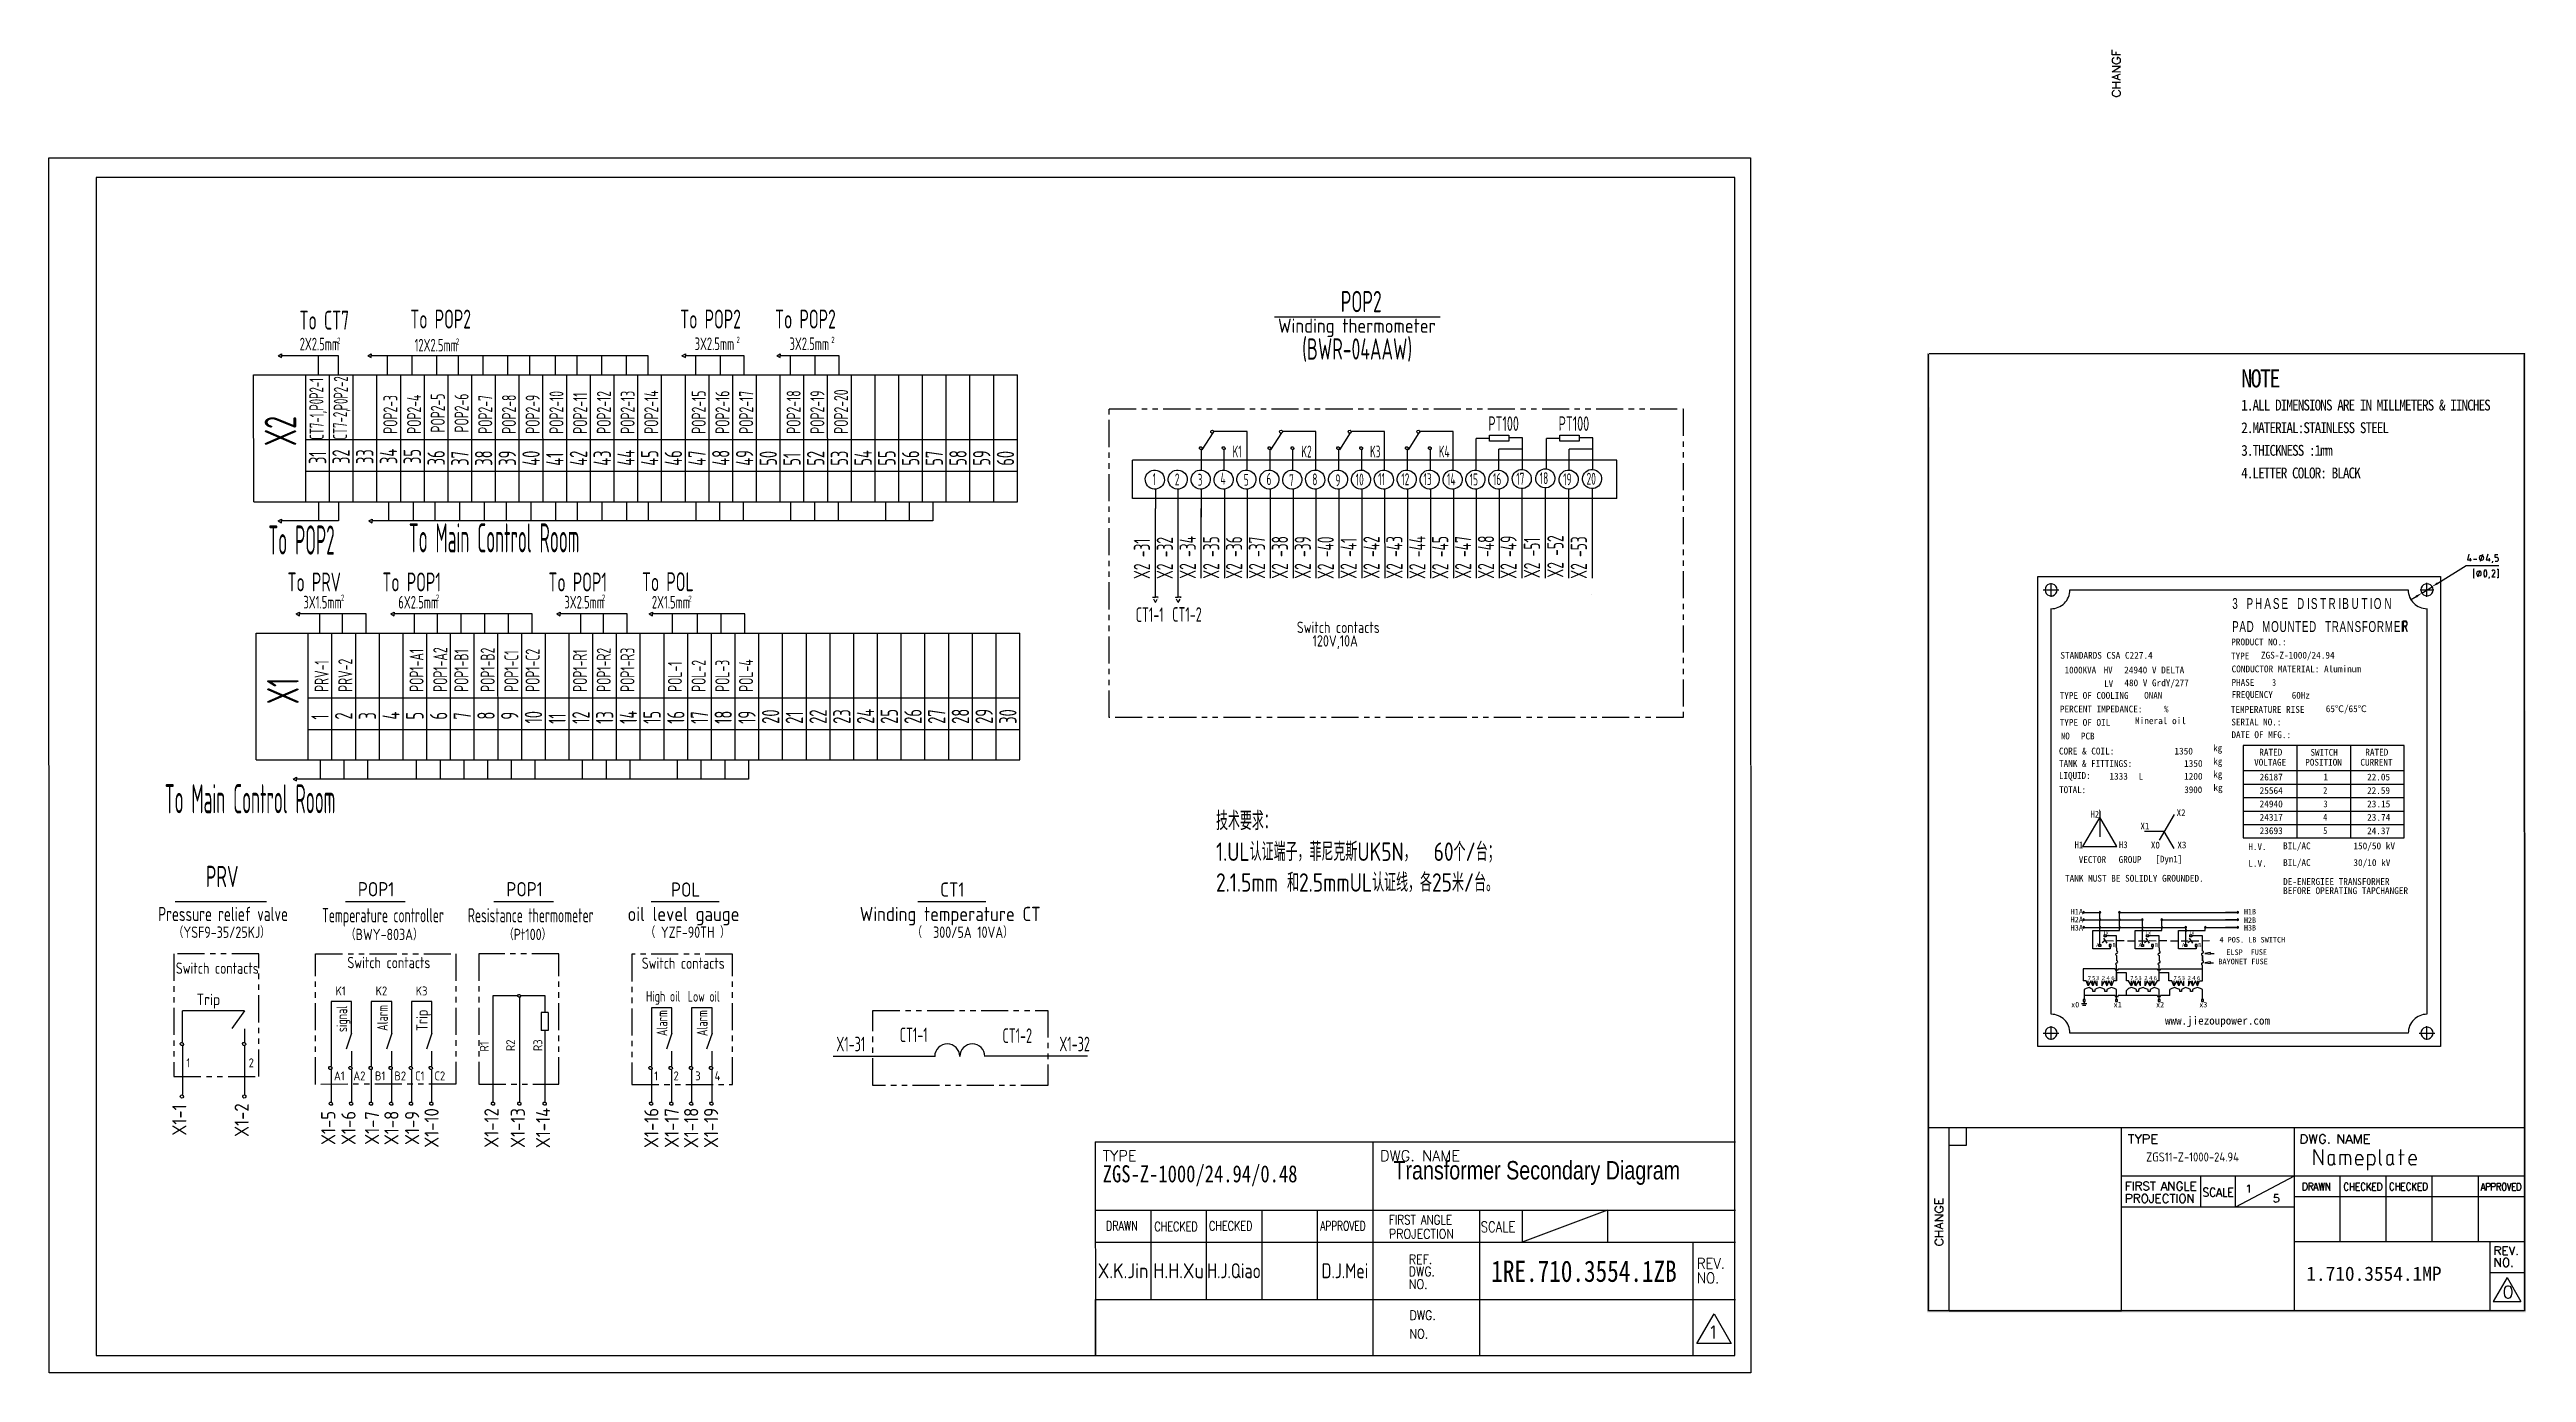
# Model space of a CAD drawing. Header units: millimetres. Extents: x -185079 to -2648, y 85916 to 249201.
# Drawn here: x -64422 to -55701, y 120752 to 125408 of the extents above; entities that cross this region are included whole.
import ezdxf
from ezdxf.enums import TextEntityAlignment as Align

# ---------------------------------------------------------------- set-up
doc = ezdxf.new("R2010")
doc.units = ezdxf.units.MM
doc.linetypes.add('DASHDOT', pattern=[25.4, 12.7, -6.35, 0, -6.35])
doc.linetypes.add('PHANTOM', pattern=[63.5, 31.75, -6.35, 6.35, -6.35, 6.35, -6.35])
doc.layers.get('0').update_dxf_attribs({"color": 255, "linetype": 'DASHDOT'})
for name, color, linetype in [('01', 7, 'Continuous'), ('1', 4, 'Continuous'), ('11', 7, 'Continuous'), ('2', 3, 'Continuous'), ('99', 7, 'PHANTOM'), ('PDF_Geometry', 7, 'Continuous'), ('PDF_Solid Fills', 7, 'Continuous'), ('PDF_Text', 7, 'Continuous'), ('细线', 1, 'Continuous')]:
    doc.layers.add(name, color=color, linetype=linetype)
doc.layers.add('02细实线', color=7, linetype='Continuous', lineweight=9)
doc.layers.add('铁心', color=3, linetype='Continuous', lineweight=0)
doc.styles.add('PDF FangSong', font='simfang.ttf')
doc.styles.add('PDF Microsoft YaHei', font='msyh.ttc')
doc.styles.add('ROMANS', font='romans.shx', dxfattribs={"bigfont": 'whgtxt.shx'})
doc.styles.get("Standard").update_dxf_attribs({"font": 'gbenor.shx', "bigfont": 'gbcbig.shx'})

msp = doc.modelspace()

# ---------------------------------------------------------------- texts
at = {"layer": '01', "extrusion": (-0.004685, -0.017452, 0.999837), "insert": (-56740.3, 123311, 1886.5), "char_height": 23.957, "attachment_point": 7, "text_direction": (0.999989, 0, 0.004686), "style": 'PDF FangSong'}
msp.add_mtext('{\\W0.99786;PRODUCT NO.:}', dxfattribs=at)
at = {"layer": '11', "ltscale": 0.75, "transparency": 33554687, "extrusion": (-0.004685, -0.017452, 0.999837)}
for s, height, rotation, width, p in [('POP2', 75, 15.03008, 0.707, (-90103.3, 104720.3)), ('To CT7', 66.52, 15.03008, 0.707, (-93628.4, 103710.3)), ('To POP2', 66.52, 15.03008, 0.707, (-93252.7, 103815.2)), ('To POP2', 66.52, 15.03008, 0.707, (-92334.8, 104061.6)), ('To POP2', 66.52, 15.03008, 0.707, (-92012.2, 104148.3)), ('2X2.5mm', 44.55, 15.03008, 0.707, (-93608.9, 103639.8)), ('2', 22.3, 15.03008, 0.707, (-93487.3, 103696.2)), ('12X2.5mm', 44.55, 15.03008, 0.707, (-93217.2, 103741)), ('2', 22.3, 15.03008, 0.707, (-93082.5, 103801.8)), ('3X2.5mm', 44.55, 15.03008, 0.707, (-92266, 104001.4)), ('2', 22.3, 15.03008, 0.707, (-92130.2, 104063.6)), ('3X2.5mm', 44.55, 15.03008, 0.707, (-91943.3, 104088)), ('2', 22.3, 15.03008, 0.707, (-91807.6, 104150.3)), ('(BWR-04AAW)', 75, 15.03008, 0.707, (-90191.3, 104523.8)), ('P0P2-1', 49.5, 105.03008, 0.65, (-93473.2, 103456.6)), ('P0P2-2', 49.5, 105.03008, 0.65, (-93390.4, 103479.9)), ('POP2-10', 49.5, 105.03008, 0.707, (-92635.8, 103597.1)), ('POP2-11', 49.5, 105.03008, 0.707, (-92555.1, 103618.8)), ('POP2-12', 49.5, 105.03008, 0.707, (-92474.5, 103640.4)), ('POP2-13', 49.5, 105.03008, 0.707, (-92393.8, 103662.1)), ('POP2-14', 49.5, 105.03008, 0.707, (-92313.1, 103683.7)), ('POP2-15', 49.5, 105.03008, 0.707, (-92151.8, 103727.1)), ('POP2-16', 49.5, 105.03008, 0.707, (-92071.1, 103748.7)), ('POP2-17', 49.5, 105.03008, 0.707, (-91990.5, 103770.4)), ('POP2-18', 49.5, 105.03008, 0.707, (-91829.1, 103813.7)), ('POP2-19', 49.5, 105.03008, 0.707, (-91748.5, 103835.4)), ('POP2-20', 49.5, 105.03008, 0.707, (-91667.8, 103857)), ('X2', 111.36, 105.03008, 0.707, (-93533.2, 103311.2)), ('CT7-1,', 49.5, 105.03008, 0.65, (-93445.6, 103357.8)), ('CT7-2,', 49.5, 105.03008, 0.65, (-93366.3, 103379.7)), ('POP2-3', 49.5, 105.03008, 0.707, (-93200.5, 103445.5)), ('POP2-4', 49.5, 105.03008, 0.707, (-93119.8, 103467.1)), ('POP2-5', 49.5, 105.03008, 0.707, (-93040.3, 103493.1)), ('POP2-6', 49.5, 105.03008, 0.707, (-92959.6, 103514.7)), ('POP2-7', 49.5, 105.03008, 0.707, (-92877.8, 103532.1)), ('POP2-8', 49.5, 105.03008, 0.707, (-92797.1, 103553.8)), ('POP2-9', 49.5, 105.03008, 0.707, (-92716.5, 103575.4)), ('PT100', 51.33, 15.03008, 0.707, (-89493.2, 104451.4)), ('PT100', 51.33, 15.03008, 0.707, (-89254.1, 104515.6)), ('31', 61.25, 105.03008, 0.707, (-93414.9, 103277.8)), ('32', 61.25, 105.03008, 0.707, (-93334.9, 103299.3)), ('33', 61.25, 105.03008, 0.707, (-93254.2, 103320.9)), ('34', 61.25, 105.03008, 0.707, (-93173.5, 103342.6)), ('35', 61.25, 105.03008, 0.707, (-93092.9, 103364.2)), ('36', 61.25, 105.03008, 0.707, (-93010.3, 103381.5)), ('37', 61.25, 105.03008, 0.707, (-92929.3, 103401.9)), ('38', 61.25, 105.03008, 0.707, (-92848.7, 103423.6)), ('39', 61.25, 105.03008, 0.707, (-92768, 103445.3)), ('40', 61.25, 105.03008, 0.707, (-92687.3, 103466.9)), ('41', 61.25, 105.03008, 0.707, (-92606.7, 103488.6)), ('42', 61.25, 105.03008, 0.707, (-92526, 103510.2)), ('43', 61.25, 105.03008, 0.707, (-92445.3, 103531.9)), ('44', 61.25, 105.03008, 0.707, (-92364.7, 103553.6)), ('45', 61.25, 105.03008, 0.707, (-92284, 103575.2)), ('46', 61.25, 105.03008, 0.707, (-92203.3, 103596.9)), ('47', 61.25, 105.03008, 0.707, (-92122.7, 103618.5)), ('48', 61.25, 105.03008, 0.707, (-92042, 103640.2)), ('49', 61.25, 105.03008, 0.707, (-91961.3, 103661.9)), ('50', 61.25, 105.03008, 0.707, (-91880.7, 103683.5)), ('51', 61.25, 105.03008, 0.707, (-91800, 103705.2)), ('52', 61.25, 105.03008, 0.707, (-91719.3, 103726.8)), ('53', 61.25, 105.03008, 0.707, (-91638.7, 103748.5)), ('54', 61.25, 105.03008, 0.707, (-91558, 103770.2)), ('55', 61.25, 105.03008, 0.707, (-91477.3, 103791.8)), ('56', 61.25, 105.03008, 0.707, (-91396.7, 103813.5)), ('57', 61.25, 105.03008, 0.707, (-91316, 103835.1)), ('58', 61.25, 105.03008, 0.707, (-91235.3, 103856.8)), ('59', 61.25, 105.03008, 0.707, (-91154.7, 103878.5)), ('60', 61.25, 105.03008, 0.707, (-91074, 103900.1)), ('K1', 42, 15.03008, 0.67, (-90338.3, 104127.5)), ('K2', 42, 15.03008, 0.67, (-90104.6, 104190.3)), ('K3', 42, 15.03008, 0.67, (-89871, 104253)), ('K4', 42, 15.03008, 0.67, (-89637.3, 104315.7)), ('1', 42, 15.03008, 0.67, (-90585.5, 103960.8)), ('2', 42, 15.03008, 0.67, (-90509.5, 103980)), ('3', 42, 15.03008, 0.67, (-90431.5, 103999.5)), ('4', 42, 15.03008, 0.67, (-90355.2, 104024.4)), ('5', 42, 15.03008, 0.67, (-90274.7, 104041.5)), ('6', 42, 15.03008, 0.67, (-90198.1, 104064.9)), ('7', 42, 15.03008, 0.67, (-90120.4, 104081.5)), ('8', 42, 15.03008, 0.67, (-90042.3, 104105.7)), ('9', 42, 15.03008, 0.67, (-89962.9, 104123.7)), ('10', 42, 15.03008, 0.67, (-89894.5, 104144.6)), ('11', 42, 15.03008, 0.67, (-89818.3, 104166.9)), ('12', 42, 15.03008, 0.67, (-89739.6, 104187.2)), ('13', 42, 15.03008, 0.67, (-89664.1, 104207.6)), ('14', 42, 15.03008, 0.67, (-89584.1, 104228.8)), ('15', 42, 15.03008, 0.67, (-89507, 104249)), ('16', 42, 15.03008, 0.67, (-89428, 104271.3)), ('17', 42, 15.03008, 0.67, (-89349.1, 104294)), ('18', 42, 15.03008, 0.67, (-89269.9, 104317.4)), ('19', 42, 15.03008, 0.67, (-89189.2, 104334.9)), ('20', 42, 15.03008, 0.67, (-89110, 104358.2)), ('To POP2', 102.66, 15.03008, 0.5, (-93528.9, 102916.8)), ('To Main Control Room', 102.657, 15.03008, 0.5, (-93053.2, 103052.4)), ('X2 -31', 57.29, 105.03008, 0.707, (-90508.5, 103639)), ('X2 -32', 57.29, 105.03008, 0.707, (-90430.6, 103659.8)), ('X2 -34', 57.29, 105.03008, 0.707, (-90352.9, 103681.7)), ('X2 -35', 57.29, 105.03008, 0.707, (-90273.1, 103703.1)), ('X2 -36', 57.29, 105.03008, 0.707, (-90195.2, 103724)), ('X2 -37', 57.29, 105.03008, 0.707, (-90117.3, 103744.9)), ('X2 -38', 57.29, 105.03008, 0.707, (-90039.4, 103765.8)), ('X2 -39', 57.29, 105.03008, 0.707, (-89961.6, 103786.7)), ('X2 -40', 57.29, 105.03008, 0.707, (-89883.4, 103806.8)), ('X2 -41', 57.29, 105.03008, 0.707, (-89805.8, 103828.6)), ('X2 -42', 57.29, 105.03008, 0.707, (-89727.9, 103849.5)), ('X2 -43', 57.29, 105.03008, 0.707, (-89650, 103870.4)), ('X2 -44', 57.29, 105.03008, 0.707, (-89571.9, 103890.5)), ('X2 -45', 57.29, 105.03008, 0.707, (-89494, 103911.4)), ('X2 -47', 57.29, 105.03008, 0.707, (-89416.4, 103933.1)), ('X2 -48', 57.29, 105.03008, 0.707, (-89338.5, 103954)), ('X2 -49', 57.29, 105.03008, 0.707, (-89262, 103974.6)), ('X2 -51', 57.29, 105.03008, 0.707, (-89182.8, 103998)), ('X2 -52', 57.29, 105.03008, 0.707, (-89103.6, 104021.3)), ('X2 -53', 57.29, 105.03008, 0.707, (-89022.8, 104038.8)), ('To PRV', 66.52, 15.03008, 0.707, (-93430.4, 102809.1)), ('To POP1', 66.52, 15.03008, 0.707, (-93107.8, 102895.7)), ('To POP1', 66.52, 15.03008, 0.707, (-92543.1, 103047.3)), ('To POL', 66.52, 15.03008, 0.707, (-92225.2, 103133.7)), ('3X1.5mm', 44.55, 15.03008, 0.707, (-93360.5, 102765.6)), ('2', 22.3, 15.03008, 0.707, (-93239.8, 102825.9)), ('6X2.5mm', 44.55, 15.03008, 0.707, (-93037.8, 102852.2)), ('2', 22.3, 15.03008, 0.707, (-92917.1, 102912.6)), ('3X2.5mm', 44.55, 15.03008, 0.707, (-92473.2, 103003.9)), ('2', 22.3, 15.03008, 0.707, (-92352.4, 103064.2)), ('2X1.5mm', 44.55, 15.03008, 0.707, (-92175.6, 103083.8)), ('2', 22.3, 15.03008, 0.707, (-92057.6, 103139.9)), ('CT1-1', 51.33, 15.03008, 0.707, (-90518.1, 103479.8)), ('CT1-2', 51.33, 15.03008, 0.707, (-90394.2, 103513.9)), ('PRV-1', 49.5, 105.03008, 0.707, (-93198.6, 102505.1)), ('PRV-2', 49.5, 105.03008, 0.707, (-93118, 102526.8)), ('PRV-2', 49.5, 105.03008, 0.707, (-93118, 102526.8)), ('POP1-A1', 49.5, 105.03008, 0.707, (-92876, 102591.8)), ('POP1-A2', 49.5, 105.03008, 0.707, (-92795.3, 102613.4)), ('POP1-B1', 49.5, 105.03008, 0.707, (-92723.2, 102632.8)), ('POP1-B2', 49.5, 105.03008, 0.707, (-92634, 102656.8)), ('POP1-C1', 49.5, 105.03008, 0.707, (-92553.3, 102678.4)), ('POP1-C2', 49.5, 105.03008, 0.707, (-92481.2, 102697.8)), ('POP1-R1', 49.5, 105.03008, 0.707, (-92319.9, 102741.1)), ('POP1-R2', 49.5, 105.03008, 0.707, (-92239.2, 102762.8)), ('POP1-R3', 49.5, 105.03008, 0.707, (-92158.6, 102784.4)), ('POL-1', 49.5, 105.03008, 0.707, (-91997.3, 102827.7)), ('POL-2', 49.5, 105.03008, 0.707, (-91916.6, 102849.4)), ('POL-3', 49.5, 105.03008, 0.707, (-91835.9, 102871)), ('POL-4', 49.5, 105.03008, 0.707, (-91755.3, 102892.7)), ('X1', 111.36, 105.03008, 0.707, (-93289.4, 102435.9)), ('1', 61.3, 105.03008, 0.707, (-93173.4, 102411)), ('2', 61.3, 105.03008, 0.707, (-93092.7, 102432.7)), ('3', 61.3, 105.03008, 0.707, (-93012, 102454.4)), ('4', 61.3, 105.03008, 0.707, (-92931.4, 102476)), ('5', 61.3, 105.03008, 0.707, (-92850.7, 102497.7)), ('6', 61.3, 105.03008, 0.707, (-92770, 102519.3)), ('7', 61.3, 105.03008, 0.707, (-92689.4, 102541)), ('8', 61.3, 105.03008, 0.707, (-92608.7, 102562.7)), ('9', 61.3, 105.03008, 0.707, (-92528, 102584.3)), ('10', 61.25, 105.03008, 0.707, (-92443.8, 102592.8)), ('11', 61.25, 105.03008, 0.707, (-92362.8, 102613.2)), ('12', 61.25, 105.03008, 0.707, (-92282.2, 102634.9)), ('13', 61.25, 105.03008, 0.707, (-92201.5, 102656.5)), ('14', 61.25, 105.03008, 0.707, (-92120.8, 102678.2)), ('15', 61.25, 105.03008, 0.707, (-92040.2, 102699.9)), ('16', 61.25, 105.03008, 0.707, (-91959.5, 102721.5)), ('17', 61.25, 105.03008, 0.707, (-91878.8, 102743.2)), ('18', 61.25, 105.03008, 0.707, (-91798.2, 102764.8)), ('19', 61.25, 105.03008, 0.707, (-91717.5, 102786.5)), ('20', 61.25, 105.03008, 0.707, (-91636.9, 102808.2)), ('21', 61.25, 105.03008, 0.707, (-91556.2, 102829.8)), ('22', 61.25, 105.03008, 0.707, (-91475.5, 102851.5)), ('23', 61.25, 105.03008, 0.707, (-91394.9, 102873.1)), ('24', 61.25, 105.03008, 0.707, (-91314.2, 102894.8)), ('25', 61.25, 105.03008, 0.707, (-91233.5, 102916.5)), ('26', 61.25, 105.03008, 0.707, (-91152.9, 102938.1)), ('27', 61.25, 105.03008, 0.707, (-91072.2, 102959.8)), ('28', 61.25, 105.03008, 0.707, (-90991.5, 102981.4)), ('29', 61.25, 105.03008, 0.707, (-90910.9, 103003.1)), ('30', 61.25, 105.03008, 0.707, (-90830.2, 103024.8)), ('To Main Control Room', 102.657, 15.03008, 0.5, (-93645.1, 101942.6)), ('PRV', 75, 15.03008, 0.707, (-93438.4, 101729.2)), ('X1-31', 51.33, 15.03008, 0.707, (-91144.1, 101721.6, -1385.5)), ('CT1-1', 51.33, 15.03008, 0.707, (-90937.2, 101810.6, -1385.5)), ('CT1-2', 51.33, 15.03008, 0.707, (-90586.9, 101901.8, -1385.5)), ('X1-32', 51.33, 15.03008, 0.707, (-90385.7, 101925.3, -1385.5))]:
    msp.add_text(s, height=height, rotation=rotation, dxfattribs=dict(at, width=width)).set_placement(p)
at = {"layer": '2', "transparency": 33554687, "extrusion": (-0.004685, -0.017452, 0.999837)}
for s, height, rotation, p in [('Winding thermometer', 50.007, 15.03008, (-90029.6, 104664.9)), ('POP1', 50.01, 15.03008, (-92850.9, 101865.9, 692.7)), ('POP1', 50.01, 15.03008, (-92345.9, 102001.5, 692.7)), ('POL', 50.01, 15.03008, (-91798, 102147.3, 692.7)), ('CT1', 50.01, 15.03008, (-90890.9, 102390.9, 692.7)), ('oil level gauge', 50.007, 15.03008, (-91782.9, 102062.5, 692.7)), ('Winding temperature CT', 50.007, 15.03008, (-90875.8, 102306, 692.7)), ('X1-1', 50, 105.03008, (-93291.7, 100932.5, 692.7)), ('X1-2', 50, 105.03008, (-93079.5, 100988.8, 692.7)), ('X1-5', 50, 105.03008, (-92778, 101041.2, 692.7)), ('X1-6', 50, 105.03008, (-92709.2, 101059.6, 692.7)), ('X1-7', 50, 105.03008, (-92629.2, 101081.1, 692.7)), ('X1-8', 50, 105.03008, (-92563.1, 101098.9, 692.7)), ('X1-9', 50, 105.03008, (-92492.8, 101117.7, 692.7)), ('X1-10', 50, 105.03008, (-92426.7, 101135.5, 692.7)), ('X1-12', 50, 105.03008, (-92223, 101190.2, 692.7)), ('X1-13', 50, 105.03008, (-92133.4, 101214.2, 692.7)), ('X1-14', 50, 105.03008, (-92047.6, 101237.3, 692.7)), ('X1-16', 50, 105.03008, (-91679.2, 101336.2, 692.7)), ('X1-17', 50, 105.03008, (-91609.9, 101354.8, 692.7)), ('X1-18', 50, 105.03008, (-91543.8, 101372.6, 692.7)), ('X1-19', 50, 105.03008, (-91476, 101390.8, 692.7))]:
    msp.add_text(s, height=height, rotation=rotation, dxfattribs=at).set_placement(p, align=Align.CENTER)
for s, height, width, p in [('Switch contacts', 40.006, 0.9, (-89959.9, 103601.9, 692.7)), ('120V,10A', 40.01, 0.9, (-89893.9, 103570.3, 692.7)), ('Temperature controller', 50.007, 0.7, (-93010.6, 101728.2, 692.7)), ('Resistance thermometer', 50.007, 0.7, (-92514.9, 101861.3, 692.7)), ('（YSF9-35/25KJ）', 40.006, 0.9, (-93501.4, 101539.7, 692.7)), ('（BWY-803A）', 40.01, 0.9, (-92913.6, 101689.4, 692.7)), ('（Pt100）', 40.01, 0.9, (-92375.9, 101833.8, 692.7)), ('（ YZF-90TH ）', 40.006, 0.9, (-91896.4, 101970.7, 692.7)), ('（  300/5A 10VA）', 40.006, 0.9, (-90989.3, 102214.2, 692.7)), ('Switch contacts', 40.006, 0.9, (-93461.1, 101419.5, 692.7)), ('Switch contacts', 40.006, 0.9, (-92882.7, 101595.3, 692.7)), ('Switch contacts', 40.006, 0.9, (-91881.1, 101861.9, 692.7)), ('High oil', 37.51, 0.8, (-91836.9, 101754.5, 692.7)), ('Low oil', 37.51, 0.8, (-91694.7, 101792.2, 692.7))]:
    msp.add_text(s, height=height, rotation=15.03008, dxfattribs=dict(at, width=width)).set_placement(p)
for s, height, rotation, width, p in [('Pressure relief valve', 50.007, 15.03008, 0.8, (-93348.5, 101642.1, 692.7)), ('signal', 38.01, 105.03008, 0.8, (-92837.2, 101422.5, 692.7)), ('Alarm', 38.01, 105.03008, 0.8, (-92699.9, 101463.2, 692.7)), ('Trip', 40.01, 105.03008, 0.9, (-92562.4, 101491.5, 692.7)), ('Alarm', 38.01, 105.03008, 0.8, (-91744.4, 101701, 692.7)), ('Alarm', 38.01, 105.03008, 0.8, (-91608, 101737.6, 692.7))]:
    msp.add_text(s, height=height, rotation=rotation, dxfattribs=dict(at, width=width)).set_placement(p, align=Align.CENTER)
for s, height, rotation, p in [('K1', 31.5, 15.03008, (-92898.3, 101492, 692.7)), ('K2', 31.5, 15.03008, (-92761.9, 101528.6, 692.7)), ('K3', 31.5, 15.03008, (-92625.5, 101565.2, 692.7)), ('Trip', 40.01, 15.03008, (-93362.2, 101332, 692.7)), ('1', 31.5, 15.03008, (-93339.8, 101111.4, 692.7)), ('2', 31.5, 15.03008, (-93128.2, 101168.2, 692.7)), ('R1', 31.5, 105.03008, (-92326, 101441, 692.7)), ('R2', 31.5, 105.03008, (-92236.8, 101466.7, 692.7)), ('R3', 31.5, 105.03008, (-92144.4, 101491.5, 692.7)), ('A1', 31.5, 15.03008, (-92826.2, 101201.7, 692.7)), ('A2', 31.5, 15.03008, (-92760.3, 101219.4, 692.7)), ('B1', 31.5, 15.03008, (-92686.6, 101239.2, 692.7)), ('B2', 31.5, 15.03008, (-92620.7, 101256.8, 692.7)), ('C1', 31.5, 15.03008, (-92550.2, 101275.8, 692.7)), ('C2', 31.5, 15.03008, (-92484.3, 101293.5, 692.7)), ('1', 31.5, 15.03008, (-91737.1, 101494.1, 692.7)), ('2', 31.5, 15.03008, (-91671.3, 101511.8, 692.7)), ('3', 31.5, 15.03008, (-91597.5, 101531.6, 692.7)), ('4', 31.5, 15.03008, (-91531.6, 101549.3, 692.7))]:
    msp.add_text(s, height=height, rotation=rotation, dxfattribs=at).set_placement(p)
at = {"layer": '2', "transparency": 33554687, "extrusion": (-0.004685, -0.017452, 0.999837), "style": 'ROMANS'}
for s, p in [('TYPE', (-90138.1, 101614.2, -138.5)), ('DWG. NAME', (-89194.9, 101867.5, -138.5))]:
    msp.add_text(s, height=37.56, rotation=15.03008, dxfattribs=at).set_placement(p)
for s, height, width, p in [('DRAWN', 33.05, 0.75, (-90064, 101380.8, -138.5)), ('CHECKED', 33.05, 0.75, (-89898.8, 101423, -138.5)), ('CHECKED', 33.05, 0.75, (-89713.2, 101475, -138.5)), ('APPROVED', 33.05, 0.7, (-89335, 101576.6, -138.5)), ('FIRST ANGLE', 33.054, 0.8, (-89106.9, 101660.1, -138.5)), ('PROJECTION', 33.05, 0.86, (-89094.1, 101612.2, -138.5)), ('SCALE', 37.56, 0.8, (-88788, 101717.5, -138.5)), ('REV.', 37.56, 0.9, (-88019, 101790.9, -138.5)), ('NO.', 37.56, 0.9, (-88005.7, 101741.4, -138.5))]:
    msp.add_text(s, height=height, rotation=15.03008, dxfattribs=dict(at, width=width)).set_placement(p)
at = {"layer": '2', "extrusion": (-0.004685, -0.017452, 0.999837), "style": 'ROMANS', "width": 0.86}
for s, p in [('REF.', (-89003.2, 101545.9)), ('DWG.', (-88992.5, 101505.4, 29.5)), ('NO.', (-88980.4, 101462.5, 29.5)), ('DWG.', (-88949.8, 101357.1, 29.5)), ('NO.', (-88932.9, 101293.9, 29.5))]:
    msp.add_text(s, height=33.05, rotation=15.03008, dxfattribs=at).set_placement(p)
at = {"layer": '2', "color": 4, "transparency": 33554687, "extrusion": (-0.004685, -0.017452, 0.999837), "style": 'ROMANS'}
msp.add_text('1', height=45.1, rotation=15.03008, dxfattribs=at).set_placement((-87918.7, 101563.3, -138.5))
at = {"layer": 'PDF_Text', "extrusion": (-0.004685, -0.017452, 0.999837), "attachment_point": 7, "text_direction": (0.999989, 0, 0.004686)}
for s, insert, char_height, style in [('{\\T0.8;\\W0.9;NOTE\\P}', (-56705.2, 124218, 1902.5), 63.708, 'PDF FangSong'), ('{\\T0.8;\\W0.9;1.ALL DIMENSIONS ARE IN MILLMETERS & IINCHES\\P}', (-56705.2, 124137.3, 1901.1), 38.225, 'PDF FangSong'), ('{\\T0.8;\\W0.9;2.MATERIAL:STAINLESS STEEL\\P}', (-56705.2, 124057.7, 1899.7), 38.225, 'PDF FangSong'), ('{\\T0.8;\\W0.9;4.LETTER COLOR: BLACK}', (-56705.2, 123898.4, 1896.9), 38.225, 'PDF FangSong'), ('{\\T0.8;\\W0.9;3.THICKNESS :1mm\\P}', (-56705.2, 123978, 1898.3), 38.225, 'PDF FangSong'), ('{\\T1.3;\\W0.65;\\fArial|b0|i0|c0|p34;3  PHASE  \\T1.4;DISTRIBUTION}', (-56736.6, 123438.9, 1888.8), 38.225, 'PDF FangSong'), ('{\\T1.1;\\W0.65;\\fArial|b0|i0|c0|p34;PAD\\T1.4;  \\T1.1;MOUNTED\\T1.5;  \\T1.1;TRANSFORMER}', (-56737.1, 123357.8, 1887.4), 38.225, 'PDF FangSong'), ('{\\W0.996897;STANDARDS CSA C227.4}', (-57341.9, 123263.8, 1882.9), 23.957, 'PDF FangSong'), ('{\\W0.972809;1000KVA}', (-57326.9, 123212.3, 1882.1), 23.957, 'PDF FangSong'), ('{\\W0.998341;24940 V DELTA}', (-57117.2, 123212.3, 1883), 23.957, 'PDF FangSong'), ('\\W0.981255;TYPE', (-56740.7, 123262, 1885.7), 23.957, 'PDF FangSong'), ('{\\W0.998476;CONDUCTOR MATERIAL: Aluminum}', (-56739, 123216, 1884.9), 23.957, 'PDF FangSong'), ('{\\W0.993511;ZGS-Z-1000/24.94}', (-56635.4, 123258.9, 1886.1), 23.957, 'PDF FangSong'), ('\\W0.950748;HV', (-57189, 123212.6, 1882.7), 23.957, 'PDF FangSong'), ('\\W0.979087;LV', (-57187.9, 123164.8, 1881.9), 23.957, 'PDF FangSong'), ('{\\W0.994436;480 V GrdY/277}', (-57116.5, 123161.7, 1882.2), 23.957, 'PDF FangSong'), ('\\W0.985228;PHASE', (-56739.2, 123168.4, 1884), 23.957, 'PDF FangSong'), ('\\W0.990925;FREQUENCY', (-56739, 123120.3, 1883.2), 23.957, 'PDF FangSong'), ('\\W0.824342;3', (-56596.3, 123168.4, 1884.7), 23.957, 'PDF FangSong'), ('\\W0.993250;TYPE OF COOLING', (-57344.4, 123122.5, 1880.4), 23.957, 'PDF FangSong'), ('\\W0.990022;PERCENT IMPEDANCE:', (-57343.4, 123074.8, 1879.6), 23.957, 'PDF FangSong'), ('{\\W0.975892;ONAN}', (-57046.6, 123122.9, 1881.8), 23.957, 'PDF FangSong'), ('{\\W0.933452; %}', (-56991.7, 123074.9, 1881.2), 23.957, 'PDF FangSong'), ('\\W0.995104;TEMPERATURE RISE', (-56741.8, 123073.3, 1882.4), 23.957, 'PDF FangSong'), ('\\W0.980805;60Hz', (-56527.3, 123123.2, 1884.3), 23.957, 'PDF FangSong'), ('\\W0.984330;65℃/65℃', (-56407.3, 123070.4, 1883.9), 23.957, 'PDF FangSong'), ('\\W0.994479;TYPE OF OIL', (-57344.4, 123027.7, 1878.8), 23.957, 'PDF FangSong'), ('\\W0.943330;NO', (-57339.7, 122979.9, 1877.9), 23.957, 'PDF FangSong'), ('\\W0.986198;PCB', (-57269.6, 122979.8, 1878.3), 23.957, 'PDF FangSong'), ('{\\fFangSong|b0|i0|c134|p49;Mineral oil}', (-57079, 123033.7, 1880.1), 23.957, 'PDF FangSong'), ('\\W0.981992;SERIAL NO.:', (-56739.8, 123029, 1881.6), 23.957, 'PDF FangSong'), ('{\\W0.991737;DATE OF MFG.:}', (-56739.6, 122984.4, 1880.8), 23.957, 'PDF FangSong'), ('\\W0.988717;TANK & FITTINGS:', (-57346.6, 122883.1, 1876.2), 23.957, 'PDF FangSong'), ('{\\W0.998184;CORE & COIL:             1350}', (-57347, 122926.7, 1877), 23.957, 'PDF FangSong'), ('{\\W1.001365;1350}', (-56906.4, 122883.3, 1878.3), 23.957, 'PDF FangSong'), ('{\\W0.985571;kg}', (-56803.9, 122930, 1879.6), 23.957, 'PDF FangSong'), ('{\\W0.985572;kg}', (-56803.5, 122883.3, 1878.8), 23.957, 'PDF FangSong'), ('\\W0.988174;VOLTAGE', (-56659.6, 122887.5, 1879.5), 23.957, 'PDF FangSong'), ('\\W0.993144;RATED', (-56641.4, 122923.4, 1880.2), 23.957, 'PDF FangSong'), ('\\W0.987833;POSITION', (-56479.6, 122887.5, 1880.4), 23.957, 'PDF FangSong'), ('\\W0.980891;SWITCH', (-56461.1, 122922.4, 1881.1), 23.957, 'PDF FangSong'), ('\\W0.993883;CURRENT', (-56285.6, 122887.4, 1881.3), 23.957, 'PDF FangSong'), ('\\W0.993144;RATED', (-56268.1, 122923.4, 1882), 23.957, 'PDF FangSong'), ('\\W0.968789;TOTAL:', (-57346, 122790.7, 1874.6), 23.957, 'PDF FangSong'), ('\\W0.976012;LIQUID:', (-57346.7, 122835.2, 1875.4), 23.957, 'PDF FangSong'), ('{\\W1.002032;1333}', (-57169.3, 122838.1, 1876.3), 23.957, 'PDF FangSong'), ('{\\W0.985081;L}', (-57066.2, 122838.1, 1876.7), 23.957, 'PDF FangSong'), ('{\\W1.001365;1200}', (-56906.4, 122838.1, 1877.5), 23.957, 'PDF FangSong'), ('{\\W0.964121;3900}', (-56905.3, 122790.9, 1876.7), 23.957, 'PDF FangSong'), ('{\\W0.985572;kg}', (-56803.5, 122838.1, 1878), 23.957, 'PDF FangSong'), ('{\\W0.985572;kg}', (-56802.9, 122790.9, 1877.2), 23.957, 'PDF FangSong'), ('{\\W1.000985;26187}', (-56640.3, 122835.5, 1878.7), 23.957, 'PDF FangSong'), ('{\\W1.000985;25564}', (-56640.3, 122788.1, 1877.9), 23.957, 'PDF FangSong'), ('\\W0.858812;2', (-56416.6, 122789, 1878.9), 23.957, 'PDF FangSong'), ('\\W0.985653;1', (-56415.8, 122836.2, 1879.8), 23.957, 'PDF FangSong'), ('{\\W0.991188;22.05}', (-56261.8, 122835.4, 1880.5), 23.957, 'PDF FangSong'), ('{\\W0.989441;22.59}', (-56261.8, 122788, 1879.6), 23.957, 'PDF FangSong'), ('\\W0.931666;H2', (-57235.8, 122705.1, 1873.6), 23.957, 'PDF FangSong'), ('\\W0.956432;X2', (-56932.4, 122710.4, 1875.1), 23.957, 'PDF FangSong'), ('{\\W1.000985;24940}', (-56640.3, 122740.9, 1877), 23.957, 'PDF FangSong'), ('{\\W1.000985;24317}', (-56640.3, 122693.7, 1876.2), 23.957, 'PDF FangSong'), ('\\W0.781747;4', (-56416.7, 122694.5, 1877.3), 23.957, 'PDF FangSong'), ('\\W0.824342;3', (-56415.2, 122740.9, 1878.1), 23.957, 'PDF FangSong'), ('{\\W1.001268;23.15}', (-56261.8, 122740.8, 1878.8), 23.957, 'PDF FangSong'), ('{\\W1.000985;23.74}', (-56261.8, 122693.6, 1878), 23.957, 'PDF FangSong'), ('\\W0.967858;X1', (-57059.9, 122663.2, 1873.7), 23.957, 'PDF FangSong'), ('{\\W1.000985;23693}', (-56640.3, 122646.5, 1875.4), 23.957, 'PDF FangSong'), ('\\W0.834647;5', (-56416.2, 122647, 1876.5), 23.957, 'PDF FangSong'), ('{\\W0.989664;24.37}', (-56261.8, 122646.3, 1877.2), 23.957, 'PDF FangSong'), ('\\W0.941848;H1', (-57292.1, 122597.3, 1871.5), 23.957, 'PDF FangSong'), ('\\W0.985008;VECTOR', (-57277.1, 122544.9, 1870.6), 23.957, 'PDF FangSong'), ('\\W0.988330;GROUP', (-57136.7, 122545, 1871.3), 23.957, 'PDF FangSong'), ('\\W0.952840;H3', (-57136, 122597.1, 1872.2), 23.957, 'PDF FangSong'), ('\\W0.977455;X0', (-57023.2, 122596, 1872.7), 23.957, 'PDF FangSong'), ('\\W0.957674;[Dyn1]', (-57006.8, 122540.1, 1871.8), 23.957, 'PDF FangSong'), ('\\W0.977877;X3', (-56929.8, 122596.5, 1873.2), 23.957, 'PDF FangSong'), ('\\W0.982224;H.V.', (-56679.9, 122590.5, 1874.2), 23.957, 'PDF FangSong'), ('\\W0.998704;L.V.', (-56680.3, 122531.6, 1873.2), 23.957, 'PDF FangSong'), ('{\\W0.99165;BIL/AC}', (-56557.6, 122587.8, 1874.8), 23.957, 'PDF FangSong'), ('{\\W0.99165;BIL/AC}', (-56557.6, 122528.9, 1873.7), 23.957, 'PDF FangSong'), ('{\\W0.999633;30/10 kV}', (-56310.1, 122528.9, 1874.9), 23.957, 'PDF FangSong'), ('{\\W0.999637;150/50 kV}', (-56310.1, 122587.8, 1875.9), 23.957, 'PDF FangSong'), ('\\W0.998940;TANK MUST BE SOLIDLY GROUNDED.', (-57325.7, 122479.1, 1869.3), 23.957, 'PDF FangSong'), ('{\\f@FangSong|b0|i0|c134|p49;DE-ENERGIEE TRANSFORMER}', (-56557.6, 122467.6, 1872.7), 23.957, 'PDF FangSong'), ('{\\f@FangSong|b0|i0|c134|p49;BEFORE OPERATING TAPCHANGER}', (-56557.6, 122435.5, 1872.1), 23.957, 'PDF FangSong'), ('\\W0.962089;H1A', (-57306.1, 122364.2, 1867.4), 19.551, 'PDF FangSong'), ('\\W0.972532;H1B', (-56695.5, 122364.2, 1870.2), 19.551, 'PDF FangSong'), ('\\W0.962089;H2A', (-57306.1, 122336.5, 1866.9), 19.551, 'PDF FangSong'), ('\\W0.962089;H3A', (-57306.1, 122307.3, 1866.4), 19.551, 'PDF FangSong'), ('\\W1.000065;Tx', (-57192.3, 122293.6, 1866.7), 13.766, 'PDF Microsoft YaHei'), ('\\W1.000065;Tx', (-57042.8, 122293.6, 1867.4), 13.766, 'PDF Microsoft YaHei'), ('\\W1.000065;Tx', (-56890.3, 122293.6, 1868.1), 13.766, 'PDF Microsoft YaHei'), ('\\W0.990744;4 POS. LB SWITCH', (-56782, 122265.1, 1868.1), 19.551, 'PDF FangSong'), ('\\W0.972532;H2B', (-56695.5, 122334.3, 1869.7), 19.551, 'PDF FangSong'), ('\\W0.972532;H3B', (-56695.5, 122307.3, 1869.2), 19.551, 'PDF FangSong'), ('\\W1.000040;A', (-57215.9, 122249.8, 1865.8), 13.766, 'PDF Microsoft YaHei'), ('\\W0.999594;B', (-57158.8, 122249.4, 1866), 13.766, 'PDF Microsoft YaHei'), ('\\W1.000040;A', (-57066.4, 122249.8, 1866.5), 13.766, 'PDF Microsoft YaHei'), ('\\W0.999594;B', (-57009.8, 122249.4, 1866.7), 13.766, 'PDF Microsoft YaHei'), ('\\W1.000040;A', (-56913.9, 122249.8, 1867.2), 13.766, 'PDF Microsoft YaHei'), ('\\W0.999594;B', (-56856.8, 122249.4, 1867.5), 13.766, 'PDF Microsoft YaHei'), ('\\W0.992310;BAYONET FUSE', (-56785.7, 122188.5, 1866.7), 19.551, 'PDF FangSong'), ('\\W0.985420;ELSP', (-56757.4, 122221, 1867.4), 19.551, 'PDF FangSong'), ('\\W0.979530;FUSE', (-56671.7, 122221.7, 1867.8), 19.551, 'PDF FangSong'), ('{\\W1.010291;7 5}', (-57245.1, 122133, 1863.6), 13.766, 'PDF Microsoft YaHei'), ('{\\W1.00004;3}', (-57215.9, 122133.3, 1863.7), 13.766, 'PDF Microsoft YaHei'), ('{\\W1.12742;2 4 6}', (-57196.1, 122133.3, 1863.8), 13.766, 'PDF Microsoft YaHei'), ('{\\W1.010291;7 5}', (-57095.6, 122133, 1864.3), 13.766, 'PDF Microsoft YaHei'), ('{\\W1.00004;3}', (-57066.4, 122133.3, 1864.4), 13.766, 'PDF Microsoft YaHei'), ('{\\W1.12742;2 4 6}', (-57046.6, 122133.3, 1864.5), 13.766, 'PDF Microsoft YaHei'), ('{\\W1.010291;7 5}', (-56943, 122133, 1865), 13.766, 'PDF Microsoft YaHei'), ('{\\W1.00004;3}', (-56913.8, 122133.3, 1865.2), 13.766, 'PDF Microsoft YaHei'), ('{\\W1.12742;2 4 6}', (-56894.1, 122133.3, 1865.3), 13.766, 'PDF Microsoft YaHei'), ('\\W0.969143;x0', (-57303.8, 122036.8, 1861.6), 19.551, 'PDF FangSong'), ('\\W0.958968;x1', (-57154.7, 122037, 1862.4), 19.551, 'PDF FangSong'), ('\\W0.947822;x2', (-57005.2, 122037, 1863.1), 19.551, 'PDF FangSong'), ('\\W0.969462;x3', (-56852.7, 122036.8, 1863.8), 19.551, 'PDF FangSong'), ('{\\W0.997175;www.jiezoupower.com}', (-56973.4, 121967.7, 1862), 28.676, 'PDF FangSong'), ('{\\Fgbenor.shx,gbcbig.shx|c134;ZGS11-Z-1000-24.94}', (-57039.9, 121494.5, 1853.4), 31.86, 'PDF FangSong')]:
    msp.add_mtext(s, dxfattribs=dict(at, insert=insert, char_height=char_height, style=style))
at = {"layer": 'PDF_Text', "transparency": 33554687, "insert": (-56475.9, 121073.9, 1848.7), "char_height": 50, "attachment_point": 7, "style": 'PDF FangSong'}
msp.add_mtext('1.710.3554.1MP', dxfattribs=at)
at = {"layer": '细线', "color": 3, "linetype": 'ByBlock', "lineweight": -3, "ltscale": 0.5, "extrusion": (-0.004685, -0.017452, 0.999837), "attachment_point": 4, "text_direction": (0.999989, 0, 0.004686)}
for s, insert, char_height, width in [('{\\W0.9;\\C256;技术要求：\\P1.UL认证端子，菲尼克斯UK5N，  60个/台；\\P2.1.5mm 和2.5mmUL认证线，各25米/台。}', (-60315, 122584, 1886.6), 65, 1192.061), ('\\pxr0.044357,qc;{\\W0.8;\\fFangSong_GB2312|b0|i0|c134|p49;\\C7;1RE.710.3554.1ZB}', (-59356.7, 121107.8, 1835.8), 75, 678.192)]:
    msp.add_mtext(s, dxfattribs=dict(at, insert=insert, char_height=char_height, width=width))
at = {"layer": '细线', "color": 3, "linetype": 'ByBlock', "lineweight": -3, "ltscale": 0.5, "transparency": 33554687, "extrusion": (-0.004685, -0.017452, 0.999837), "attachment_point": 4, "text_direction": (0.999989, 0, 0.004686)}
for s, insert, char_height, width in [('\\pxi-1.10893,l1.10893,b0.36964,t1.10893;{\\fFangSong_GB2312|b0|i0|c134|p49;\\W0.8;\\C4;  \\f@MS UI Gothic|b0|i0|c134|p34;Transformer Secondary Diagram}', (-59760.7, 121454, 1129.9), 64.8, 1277.088), ('\\pxi-1.1089,l1.1089,b0.36965,t1.1089;{\\W0.8;\\fFangSong_GB2312|b0|i0|c134|p49;\\C7;ZGS-Z-1000/24.94/0.48}', (-60713.9, 121444, 1696.8), 60, 976.597), ('\\pxqc;X.K.Jin', (-60739.9, 121110, 1690.8), 52.696, 195.319), ('\\pxqc;H.H.Xu', (-60544.6, 121110, 1691.7), 52.696, 195.319), ('\\pxqc;{\\W0.9;H.J.Qiao}', (-60349.3, 121110, 1692.6), 52.696, 195.319), ('\\pxqc;{\\W0.9;D.J.Mei}', (-59958.7, 121110, 1694.5), 52.696, 195.319)]:
    msp.add_mtext(s, dxfattribs=dict(at, insert=insert, char_height=char_height, width=width))

# ---------------------------------------------------------------- hatches: boundary and pattern name
at = {"layer": 'PDF_Solid Fills', "transparency": 33554559, "extrusion": (-0.004685, -0.017452, 0.999837)}
for points in [[(-87196.6, 101854.8), (-87189.5, 101867.1), (-88073.1, 105118.9)], [(-87189.5, 101867.1), (-88073.1, 105118.9), (-88060.8, 105111.8)], [(-86036.7, 105665.8), (-86043.8, 105653.4), (-85160.2, 102401.6)], [(-86043.8, 105653.4), (-85160.2, 102401.6), (-85172.5, 102408.7)], [(-86128.3, 104803.2), (-86122.6, 104798.2), (-86141.7, 104783.2)], [(-86189.4, 104737.9), (-86183.5, 104732.3), (-86170.7, 104752.3)], [(-87069.2, 103724.8), (-87065.1, 103717.6), (-87069.2, 103716.5)], [(-86811.2, 103773.2), (-86811.2, 103764.9), (-86815.3, 103766)], [(-87061.7, 103696.6), (-87054.4, 103691.9), (-87057.4, 103688.9)], [(-86895.6, 103688.4), (-86888.5, 103692.5), (-86887.4, 103688.4)], [(-87092.6, 103580.5), (-87092.8, 103589.2), (-87088.6, 103588.2)], [(-86976.7, 103611.6), (-86984.4, 103607.4), (-86985.5, 103611.5)], [(-86780.1, 103657.3), (-86787.4, 103661.9), (-86784.3, 103664.9)], [(-85160.2, 102401.6), (-85172.5, 102408.7), (-87196.6, 101854.8)], [(-85172.5, 102408.7), (-87196.6, 101854.8), (-87189.5, 101867.1)]]:
    msp.add_hatch(color=256, dxfattribs=at).paths.add_polyline_path(points)
at = {"layer": 'PDF_Text', "transparency": 33554559, "extrusion": (-0.004685, -0.017452, 0.999837)}
for points in [[(-86202.9, 104644.7), (-86211.1, 104642.5), (-86200.6, 104603.5), (-86196, 104604.7), (-86200.4, 104621.1), (-86196.8, 104622.1), (-86192.9, 104623.7), (-86193, 104624.2), (-86192.5, 104624.4), (-86191.6, 104625.2), (-86191.2, 104625.8), (-86191, 104627), (-86190.7, 104628.1), (-86190.4, 104628.8), (-86201.8, 104626.3), (-86205.1, 104638.6), (-86202, 104639.4), (-86193.4, 104642.3), (-86194.1, 104642.6), (-86194.9, 104643.5), (-86195.5, 104643.9), (-86196.2, 104644.3), (-86196.8, 104644.6), (-86197.5, 104645), (-86198.6, 104645.3), (-86199.2, 104645.1), (-86199.8, 104645.5), (-86200.8, 104645.2), (-86201.9, 104644.9)], [(-86193.4, 104642.3), (-86202, 104639.4), (-86201, 104639.7), (-86199.8, 104639.4), (-86199.3, 104639.6), (-86198.1, 104639.3), (-86197.5, 104639), (-86197.4, 104638.4), (-86196.7, 104638.1), (-86196.4, 104637), (-86195.6, 104636.2), (-86195.2, 104634.6), (-86195, 104633.6), (-86195.2, 104632.4), (-86194.9, 104631.4), (-86195.2, 104630.2), (-86195.5, 104629.6), (-86195.9, 104628.9), (-86196.3, 104628.3), (-86197.3, 104628), (-86197.7, 104627.4), (-86201.8, 104626.3), (-86190.4, 104628.8), (-86190.1, 104629.9), (-86189.9, 104631.1), (-86190.2, 104632.1), (-86189.9, 104633.3), (-86190.3, 104634.8), (-86190.6, 104635.9), (-86190.9, 104636.9), (-86191.3, 104638.4), (-86192.1, 104639.3), (-86192.4, 104640.3), (-86193.2, 104641.2)], [(-86192.9, 104623.7), (-86196.8, 104622.1), (-86187.3, 104607.1), (-86182.7, 104608.3)]]:
    msp.add_hatch(color=256, dxfattribs=at).paths.add_polyline_path(points)

# ---------------------------------------------------------------- linework, layer by layer
at = {"linetype": 'ByBlock', "lineweight": -3, "ltscale": 20, "transparency": 33554687, "extrusion": (-0.004685, -0.017452, 0.999837)}
for p, q in [((-57804.3, 124338.2, 1899.5), (-55706.3, 124338.2, 1909.3)), ((-55706.3, 124338.2, 1909.3), (-55706.3, 124338.2, 1909.3)), ((-59387.8, 121211.2, 1698.9), (-59387.7, 120813.1, 1692)), ((-59763.4, 121008.9, 1693.6), (-58636.5, 121008.9, 1698.9))]:
    msp.add_line(p, q, dxfattribs=at)
at = {"color": 1, "transparency": 33554687, "extrusion": (-0.004685, -0.017452, 0.999837)}
for p, q in [((-60528.3, 123462.7, 1871.4), (-60538.2, 123481, 1871.7)), ((-60538.2, 123481, 1871.7), (-60528.4, 123481, 1871.7)), ((-60518.5, 123481, 1871.8), (-60528.4, 123481, 1871.7)), ((-60528.3, 123462.7, 1871.4), (-60518.5, 123481, 1871.8)), ((-60447.7, 123462.4, 1871.8), (-60457.6, 123480.8, 1872.1)), ((-60457.6, 123480.8, 1872.1), (-60447.7, 123480.8, 1872.1)), ((-60447.7, 123462.4, 1871.8), (-60437.8, 123480.8, 1872.2)), ((-60437.8, 123480.8, 1872.2), (-60447.7, 123480.8, 1872.1))]:
    msp.add_line(p, q, dxfattribs=at)
at = {"layer": '01', "lineweight": 25, "extrusion": (-0.004685, -0.017452, 0.999837)}
msp.add_lwpolyline([(-86186.4, 104734.9), (-86202.7, 104717.8)], dxfattribs=at)
at = {"layer": '02细实线', "lineweight": -3, "ltscale": 20, "transparency": 33554687, "extrusion": (-0.004685, -0.017452, 0.999837)}
msp.add_line((-58994.5, 123489.8, 1879.1), (-58994.5, 123489.8, 1879.1), dxfattribs=at)
at = {"layer": '1', "color": 3, "lineweight": -3, "ltscale": 2, "transparency": 33554687, "extrusion": (-0.004685, -0.017452, 0.999837), "elevation": -138.5}
msp.add_lwpolyline([(-94637.3, 104062.9), (-88850.5, 105616.7), (-87741.5, 101486.3), (-93528.2, 99932.5)], close=True, dxfattribs=at)
at = {"layer": '1', "lineweight": -3, "ltscale": 2, "transparency": 33554687, "extrusion": (-0.004685, -0.017452, 0.999837), "elevation": -138.5}
msp.add_lwpolyline([(-93383.3, 100034.5), (-87811.3, 101530.7), (-88886.6, 105535.6), (-94458.7, 104039.4), (-93383.3, 100034.5)], dxfattribs=at)
at = {"layer": '11', "ltscale": 0.75, "transparency": 33554687, "extrusion": (-0.004685, -0.017452, 0.999837)}
for p, q in [((-60108.5, 124467.2, 1890.9), (-59526, 124467.2, 1893.7)), ((-63617.5, 124330.7, 1872.1), (-63605.6, 124337.1, 1872.3)), ((-63617.5, 124330.7, 1872.1), (-63605.6, 124324.3, 1872)), ((-63605.6, 124337.1, 1872.3), (-63605.6, 124330.7, 1872.2)), ((-63605.6, 124332.7, 1872.2), (-63605.6, 124326.3, 1872.1)), ((-63405, 124330.7, 1873.1), (-63605.6, 124330.7, 1872.2)), ((-63605.6, 124324.3, 1872), (-63605.6, 124330.7, 1872.2)), ((-63475.6, 124263, 1871.6), (-63475.6, 124330.7, 1872.8)), ((-63404.9, 124263, 1871.9), (-63405, 124330.7, 1873.1)), ((-63301.2, 124330.7, 1873.6), (-63289.3, 124337.1, 1873.8)), ((-63301.2, 124330.7, 1873.6), (-63289.3, 124324.3, 1873.5)), ((-63289.3, 124337.1, 1873.8), (-63289.3, 124330.7, 1873.6)), ((-62982.1, 124330.7, 1875.1), (-63289.3, 124330.7, 1873.6)), ((-63289.3, 124324.3, 1873.5), (-63289.3, 124330.7, 1873.6)), ((-63232.8, 124263, 1872.7), (-63232.8, 124330.7, 1873.9)), ((-63145.8, 124263, 1873.1), (-63145.8, 124330.7, 1874.3)), ((-63058.8, 124263, 1873.5), (-63058.8, 124330.7, 1874.7)), ((-62982.1, 124263, 1873.9), (-62982.1, 124330.7, 1875.1)), ((-62895.2, 124263, 1874.3), (-62895.2, 124330.7, 1875.5)), ((-62808.2, 124263, 1874.7), (-62808.2, 124330.7, 1875.9)), ((-62731.5, 124263, 1875.1), (-62731.5, 124330.7, 1876.3)), ((-62641.1, 124263, 1875.5), (-62641.2, 124330.7, 1876.7)), ((-62564.5, 124263, 1875.9), (-62564.5, 124330.7, 1877)), ((-62477.6, 124263, 1876.3), (-62477.6, 124330.7, 1877.4)), ((-62390.6, 124263, 1876.7), (-62390.6, 124330.7, 1877.9)), ((-62313.9, 124263, 1877), (-62313.9, 124330.7, 1878.2)), ((-62195.4, 124330.7, 1878.8), (-62183.6, 124337.1, 1878.9)), ((-62195.4, 124330.7, 1878.8), (-62183.6, 124337.1, 1878.9)), ((-62195.4, 124330.7, 1878.8), (-62183.6, 124324.3, 1878.7)), ((-62195.4, 124330.7, 1878.8), (-62183.6, 124324.3, 1878.7)), ((-62183.6, 124337.1, 1878.9), (-62183.6, 124330.7, 1878.8)), ((-62183.6, 124337.1, 1878.9), (-62183.6, 124330.7, 1878.8)), ((-62046.9, 124330.7, 1879.5), (-62183.6, 124330.7, 1878.8)), ((-62183.6, 124324.3, 1878.7), (-62183.6, 124330.7, 1878.8)), ((-61976.5, 124330.7, 1879.8), (-62183.6, 124330.7, 1878.8)), ((-62183.6, 124324.3, 1878.7), (-62183.6, 124330.7, 1878.8)), ((-62146.9, 124263, 1877.8), (-62146.9, 124330.7, 1879)), ((-62060, 124263, 1878.2), (-62060, 124330.7, 1879.4)), ((-61976.5, 124263, 1878.6), (-61976.5, 124330.7, 1879.8)), ((-61861.4, 124330.7, 1880.3), (-61849.5, 124337.1, 1880.5)), ((-61861.4, 124330.7, 1880.3), (-61849.5, 124337.1, 1880.5)), ((-61861.4, 124330.7, 1880.3), (-61849.5, 124324.3, 1880.3)), ((-61861.4, 124330.7, 1880.3), (-61849.5, 124324.3, 1880.3)), ((-61849.5, 124337.1, 1880.5), (-61849.5, 124330.7, 1880.4)), ((-61849.5, 124337.1, 1880.5), (-61849.5, 124330.7, 1880.4)), ((-61712.8, 124330.7, 1881), (-61849.5, 124330.7, 1880.4)), ((-61849.5, 124324.3, 1880.3), (-61849.5, 124330.7, 1880.4)), ((-61642.4, 124330.7, 1881.4), (-61849.5, 124330.7, 1880.4)), ((-61849.5, 124324.3, 1880.3), (-61849.5, 124330.7, 1880.4)), ((-61812.8, 124263, 1879.4), (-61812.8, 124330.7, 1880.6)), ((-61725.9, 124263, 1879.8), (-61725.9, 124330.7, 1881)), ((-61642.4, 124263, 1880.2), (-61642.4, 124330.7, 1881.4)), ((-63703.5, 123816.8, 1862.7), (-63703.6, 124263, 1870.5)), ((-63519.9, 123816.8, 1863.6), (-63520, 124263, 1871.4)), ((-63436.4, 123816.8, 1864), (-63436.5, 124263, 1871.8)), ((-63352.9, 123816.8, 1864.4), (-63352.9, 124263, 1872.2)), ((-63269.4, 123816.8, 1864.8), (-63269.4, 124263, 1872.6)), ((-63185.9, 123816.8, 1865.2), (-63185.9, 124263, 1872.9)), ((-63102.3, 123816.8, 1865.5), (-63102.4, 124263, 1873.3)), ((-63018.8, 123816.8, 1865.9), (-63018.8, 124263, 1873.7)), ((-62935.3, 123816.8, 1866.3), (-62935.3, 124263, 1874.1)), ((-62851.8, 123816.8, 1866.7), (-62851.8, 124263, 1874.5)), ((-62768.2, 123816.8, 1867.1), (-62768.3, 124263, 1874.9)), ((-62684.7, 123816.8, 1867.5), (-62684.8, 124263, 1875.3)), ((-62601.2, 123816.8, 1867.9), (-62601.2, 124263, 1875.7)), ((-62517.7, 123816.8, 1868.3), (-62517.7, 124263, 1876.1)), ((-62434.1, 123816.8, 1868.7), (-62434.2, 124263, 1876.5)), ((-62350.6, 123816.8, 1869.1), (-62350.7, 124263, 1876.9)), ((-62267.1, 123816.8, 1869.5), (-62267.1, 124263, 1877.2)), ((-62183.6, 123816.8, 1869.9), (-62183.6, 124263, 1877.6)), ((-62100.1, 123816.8, 1870.2), (-62100.1, 124263, 1878)), ((-62016.5, 123816.8, 1870.6), (-62016.6, 124263, 1878.4)), ((-61933, 123816.8, 1871), (-61933.1, 124263, 1878.8)), ((-61849.5, 123816.8, 1871.4), (-61849.5, 124263, 1879.2)), ((-61766, 123816.8, 1871.8), (-61766, 124263, 1879.6)), ((-61682.4, 123816.8, 1872.2), (-61682.5, 124263, 1880)), ((-61598.9, 123816.8, 1872.6), (-61599, 124263, 1880.4)), ((-61515.4, 123816.8, 1873), (-61515.4, 124263, 1880.8)), ((-61431.9, 123816.8, 1873.4), (-61431.9, 124263, 1881.2)), ((-61348.4, 123816.8, 1873.8), (-61348.4, 124263, 1881.6)), ((-61264.8, 123816.8, 1874.2), (-61264.9, 124263, 1881.9)), ((-61181.3, 123816.8, 1874.5), (-61181.3, 124263, 1882.3)), ((-61097.8, 123816.8, 1874.9), (-61097.8, 124263, 1882.7)), ((-61014.3, 123816.8, 1875.3), (-61014.3, 124263, 1883.1)), ((-60326.2, 124059.6, 1882.8), (-60364.6, 124000.1, 1881.6)), ((-60205.3, 124064.6, 1883.4), (-60321.1, 124064.6, 1882.9)), ((-60205.2, 123929.5, 1881.1), (-60205.3, 124064.6, 1883.4)), ((-60084.3, 124059.6, 1883.9), (-60122.7, 124000.1, 1882.7)), ((-59963.3, 124064.6, 1884.6), (-60079.2, 124064.6, 1884)), ((-59963.3, 123929.5, 1882.2), (-59963.3, 124064.6, 1884.6)), ((-59842.4, 124059.6, 1885.1), (-59880.7, 124000.1, 1883.8)), ((-59721.4, 124064.6, 1885.7), (-59837.3, 124064.6, 1885.2)), ((-59721.4, 123929.5, 1883.4), (-59721.4, 124064.6, 1885.7)), ((-59600.5, 124059.6, 1886.2), (-59638.8, 124000.1, 1885)), ((-59479.5, 124064.6, 1886.8), (-59595.4, 124064.6, 1886.3)), ((-59479.5, 123929.5, 1884.5), (-59479.5, 124064.6, 1886.8)), ((-60609, 123828.7, 1877.4), (-60609, 123963.1, 1879.8)), ((-58903.9, 123963.1, 1887.8), (-60609, 123963.1, 1879.8)), ((-60366.5, 123929.5, 1880.3), (-60366.5, 124001.3, 1881.6)), ((-60285.9, 123929.5, 1880.7), (-60285.9, 124001.3, 1882)), ((-60124.6, 123929.5, 1881.5), (-60124.6, 124001.3, 1882.7)), ((-60044, 123929.5, 1881.8), (-60044, 124001.3, 1883.1)), ((-59882.7, 123929.5, 1882.6), (-59882.7, 124001.3, 1883.9)), ((-59802.1, 123929.5, 1883), (-59802.1, 124001.3, 1884.2)), ((-59640.8, 123929.5, 1883.7), (-59640.8, 124001.3, 1885)), ((-59560.1, 123929.5, 1884.1), (-59560.1, 124001.3, 1885.4)), ((-58903.9, 123828.7, 1885.4), (-58903.9, 123963.1, 1887.8)), ((-60528.4, 123862.3, 1878.4), (-60528.4, 123793.3, 1877.2)), ((-60447.7, 123793.1, 1877.6), (-60447.7, 123862.3, 1878.8)), ((-60367.1, 123862.3, 1879.2), (-60367.1, 123762, 1877.4)), ((-60284.4, 123760.5, 1877.8), (-60284.4, 123862.5, 1879.5)), ((-60203.8, 123760.5, 1878.1), (-60203.8, 123862.5, 1879.9)), ((-60123.1, 123760.5, 1878.5), (-60123.2, 123862.5, 1880.3)), ((-60042.5, 123760.5, 1878.9), (-60042.5, 123862.5, 1880.7)), ((-59961.9, 123760.5, 1879.3), (-59961.9, 123862.5, 1881.1)), ((-59881.2, 123760.5, 1879.7), (-59881.2, 123862.5, 1881.4)), ((-59800.6, 123760.5, 1880), (-59800.6, 123862.5, 1881.8)), ((-59720, 123760.5, 1880.4), (-59720, 123862.5, 1882.2)), ((-59639.3, 123760.5, 1880.8), (-59639.3, 123862.5, 1882.6)), ((-59558.7, 123760.5, 1881.2), (-59558.7, 123862.5, 1882.9)), ((-59478, 123760.5, 1881.5), (-59478, 123862.5, 1883.3)), ((-59397.4, 123760.5, 1881.9), (-59397.4, 123862.5, 1883.7)), ((-59316.8, 123760.5, 1882.3), (-59316.8, 123862.5, 1884.1)), ((-59237.5, 123762.4, 1882.7), (-59237.5, 123864.3, 1884.5)), ((-59155, 123764.4, 1883.1), (-59155, 123866.4, 1884.9)), ((-59072.4, 123760.3, 1883.4), (-59072.4, 123862.3, 1885.2)), ((-58989.9, 123762.4, 1883.9), (-58989.9, 123864.3, 1885.6)), ((-63703.5, 123816.8, 1862.7), (-61515.4, 123816.8, 1873)), ((-63536.5, 123816.8, 1863.5), (-61515.4, 123816.8, 1873)), ((-63475.5, 123816.8, 1863.8), (-63475.5, 123749.1, 1862.6)), ((-63404.9, 123816.8, 1864.1), (-63404.9, 123749.1, 1862.9)), ((-63229.3, 123816.8, 1865), (-63229.3, 123749.1, 1863.8)), ((-63142.2, 123816.8, 1865.4), (-63142.2, 123749.1, 1864.2)), ((-63065.6, 123816.8, 1865.7), (-63065.6, 123749.1, 1864.5)), ((-63035.3, 123816.8, 1865.9), (-61515.4, 123816.8, 1873)), ((-62978.7, 123816.8, 1866.1), (-62978.7, 123749.1, 1864.9)), ((-62891.7, 123816.8, 1866.5), (-62891.7, 123749.1, 1865.4)), ((-62815, 123816.8, 1866.9), (-62815, 123749.1, 1865.7)), ((-62728.1, 123816.8, 1867.3), (-62728.1, 123749.1, 1866.1)), ((-62641.1, 123816.8, 1867.7), (-62641.1, 123749.1, 1866.5)), ((-62564.5, 123816.8, 1868.1), (-62564.5, 123749.1, 1866.9)), ((-62477.6, 123816.8, 1868.5), (-62477.6, 123749.1, 1867.3)), ((-62390.5, 123816.8, 1868.9), (-62390.5, 123749.1, 1867.7)), ((-62313.9, 123816.8, 1869.2), (-62313.9, 123749.1, 1868.1)), ((-62146.9, 123816.8, 1870), (-62146.8, 123749.1, 1868.8)), ((-62146.9, 123816.8, 1870), (-62146.8, 123749.1, 1868.8)), ((-62063.3, 123816.8, 1870.4), (-62063.3, 123749.1, 1869.2)), ((-61979.8, 123816.8, 1870.8), (-61979.8, 123749.1, 1869.6)), ((-61979.8, 123816.8, 1870.8), (-61979.8, 123749.1, 1869.6)), ((-61812.8, 123816.8, 1871.6), (-61812.8, 123749.1, 1870.4)), ((-61812.8, 123816.8, 1871.6), (-61812.8, 123749.1, 1870.4)), ((-61729.2, 123816.8, 1872), (-61729.2, 123749.1, 1870.8)), ((-61645.7, 123816.8, 1872.4), (-61645.7, 123749.1, 1871.2)), ((-61645.7, 123816.8, 1872.4), (-61645.7, 123749.1, 1871.2)), ((-61478.7, 123816.8, 1873.2), (-61478.7, 123749.1, 1872)), ((-61478.7, 123816.8, 1873.2), (-61478.7, 123749.1, 1872)), ((-61395.1, 123816.8, 1873.5), (-61395.1, 123749.1, 1872.4)), ((-61311.6, 123816.8, 1873.9), (-61311.6, 123749.1, 1872.8)), ((-61311.6, 123816.8, 1873.9), (-61311.6, 123749.1, 1872.8)), ((-58903.9, 123828.7, 1885.4), (-60609, 123828.7, 1877.4)), ((-60528.4, 123481, 1871.7), (-60528.4, 123793.3, 1877.2)), ((-60447.7, 123480.8, 1872.1), (-60447.7, 123793.1, 1877.6)), ((-60367.1, 123547.7, 1873.7), (-60367.1, 123793.1, 1877.9)), ((-60284.4, 123547.7, 1874.1), (-60284.4, 123793.1, 1878.3)), ((-60203.8, 123547.7, 1874.4), (-60203.8, 123793.1, 1878.7)), ((-60123.1, 123547.7, 1874.8), (-60123.1, 123793.1, 1879.1)), ((-60042.5, 123547.7, 1875.2), (-60042.5, 123793.1, 1879.5)), ((-59961.9, 123547.7, 1875.6), (-59961.9, 123793.1, 1879.8)), ((-59881.2, 123547.7, 1875.9), (-59881.2, 123793.1, 1880.2)), ((-59800.6, 123547.7, 1876.3), (-59800.6, 123793.1, 1880.6)), ((-59719.9, 123547.7, 1876.7), (-59720, 123793.1, 1881)), ((-59639.3, 123547.7, 1877.1), (-59639.3, 123793.1, 1881.4)), ((-59558.7, 123547.7, 1877.5), (-59558.7, 123793.1, 1881.7)), ((-59478, 123547.7, 1877.8), (-59478, 123793.1, 1882.1)), ((-63617.5, 123749.1, 1861.9), (-63605.6, 123755.5, 1862.1)), ((-63617.5, 123749.1, 1861.9), (-63605.6, 123742.7, 1861.9)), ((-63605.6, 123755.5, 1862.1), (-63605.6, 123749.1, 1862)), ((-63605.6, 123747.1, 1862), (-63605.6, 123753.5, 1862.1)), ((-63605.6, 123742.7, 1861.9), (-63605.6, 123749.1, 1862)), ((-63297.7, 123749.1, 1863.4), (-63285.8, 123755.5, 1863.6)), ((-63297.7, 123749.1, 1863.4), (-63285.8, 123742.7, 1863.4)), ((-63285.8, 123755.5, 1863.6), (-63285.8, 123749.1, 1863.5)), ((-63065.6, 123749.1, 1864.5), (-63285.8, 123749.1, 1863.5)), ((-63285.8, 123742.7, 1863.4), (-63285.8, 123749.1, 1863.5)), ((-61311.6, 123749.1, 1872.8), (-63065.6, 123749.1, 1864.5)), ((-63554.4, 123422.2, 1856.5), (-63542.6, 123428.6, 1856.7)), ((-63554.4, 123422.2, 1856.5), (-63542.6, 123415.8, 1856.5)), ((-63542.6, 123428.6, 1856.7), (-63542.6, 123422.2, 1856.6)), ((-63307.1, 123422.2, 1857.7), (-63542.6, 123422.2, 1856.6)), ((-63542.6, 123415.8, 1856.5), (-63542.6, 123422.2, 1856.6)), ((-63470.8, 123354.5, 1855.7), (-63470.8, 123422.2, 1856.9)), ((-63390.6, 123354.5, 1856.1), (-63390.6, 123422.2, 1857.3)), ((-63307, 123354.5, 1856.5), (-63307.1, 123422.2, 1857.7)), ((-63220.4, 123422.2, 1858.1), (-63208.5, 123428.6, 1858.3)), ((-63220.4, 123422.2, 1858.1), (-63208.5, 123415.8, 1858)), ((-63208.5, 123428.6, 1858.3), (-63208.5, 123422.2, 1858.2)), ((-62722.4, 123422.2, 1860.4), (-63208.5, 123422.2, 1858.2)), ((-63208.5, 123415.8, 1858), (-63208.5, 123422.2, 1858.2)), ((-63136.7, 123354.5, 1857.3), (-63136.7, 123422.2, 1858.5)), ((-63056.5, 123354.5, 1857.7), (-63056.5, 123422.2, 1858.9)), ((-62973, 123354.5, 1858.1), (-62973, 123422.2, 1859.3)), ((-62889.4, 123354.5, 1858.5), (-62889.4, 123422.2, 1859.7)), ((-62805.9, 123354.5, 1858.9), (-62805.9, 123422.2, 1860)), ((-62722.4, 123354.5, 1859.3), (-62722.4, 123422.2, 1860.4)), ((-62635.7, 123422.2, 1860.8), (-62623.8, 123428.6, 1861)), ((-62635.7, 123422.2, 1860.8), (-62623.8, 123415.8, 1860.8)), ((-62623.8, 123428.6, 1861), (-62623.8, 123422.2, 1860.9)), ((-62388.3, 123422.2, 1862), (-62623.8, 123422.2, 1860.9)), ((-62623.8, 123415.8, 1860.8), (-62623.8, 123422.2, 1860.9)), ((-62552, 123354.5, 1860.1), (-62552.1, 123422.2, 1861.2)), ((-62471.8, 123354.5, 1860.4), (-62471.8, 123422.2, 1861.6)), ((-62388.3, 123354.5, 1860.8), (-62388.3, 123422.2, 1862)), ((-62311.3, 123422.2, 1862.4), (-62299.4, 123428.6, 1862.5)), ((-62311.3, 123422.2, 1862.4), (-62299.4, 123415.8, 1862.3)), ((-62299.4, 123428.6, 1862.5), (-62299.4, 123422.2, 1862.4)), ((-61974.3, 123422.2, 1863.9), (-62299.4, 123422.2, 1862.4)), ((-62299.4, 123415.8, 1862.3), (-62299.4, 123422.2, 1862.4)), ((-62228.3, 123354.5, 1861.6), (-62228.4, 123422.2, 1862.8)), ((-62141.3, 123354.5, 1862), (-62141.3, 123422.2, 1863.2)), ((-62057.8, 123354.5, 1862.4), (-62057.8, 123422.2, 1863.6)), ((-61974.3, 123354.5, 1862.8), (-61974.3, 123422.2, 1863.9)), ((-63695, 123354.5, 1854.7), (-61005.8, 123354.5, 1867.3)), ((-63695, 122908.3, 1846.9), (-63695, 123354.5, 1854.7)), ((-63511.4, 122908.3, 1847.8), (-63511.4, 123354.5, 1855.6)), ((-63427.9, 122908.3, 1848.2), (-63427.9, 123354.5, 1855.9)), ((-63344.4, 122908.3, 1848.6), (-63344.4, 123354.5, 1856.3)), ((-63260.8, 122908.3, 1848.9), (-63260.9, 123354.5, 1856.7)), ((-63177.3, 122908.3, 1849.3), (-63177.3, 123354.5, 1857.1)), ((-63093.8, 122908.3, 1849.7), (-63093.8, 123354.5, 1857.5)), ((-63010.3, 122908.3, 1850.1), (-63010.3, 123354.5, 1857.9)), ((-62926.7, 122908.3, 1850.5), (-62926.8, 123354.5, 1858.3)), ((-62843.2, 122908.3, 1850.9), (-62843.3, 123354.5, 1858.7)), ((-62759.7, 122908.3, 1851.3), (-62759.7, 123354.5, 1859.1)), ((-62676.2, 122908.3, 1851.7), (-62676.2, 123354.5, 1859.5)), ((-62592.7, 122908.3, 1852.1), (-62592.7, 123354.5, 1859.9)), ((-62509.1, 122908.3, 1852.5), (-62509.2, 123354.5, 1860.3)), ((-62425.6, 122908.3, 1852.9), (-62425.6, 123354.5, 1860.6)), ((-62342.1, 122908.3, 1853.2), (-62342.1, 123354.5, 1861)), ((-62258.6, 122908.3, 1853.6), (-62258.6, 123354.5, 1861.4)), ((-62175, 122908.3, 1854), (-62175.1, 123354.5, 1861.8)), ((-62091.5, 122908.3, 1854.4), (-62091.6, 123354.5, 1862.2)), ((-62008, 122908.3, 1854.8), (-62008, 123354.5, 1862.6)), ((-61924.5, 122908.3, 1855.2), (-61924.5, 123354.5, 1863)), ((-61840.9, 122908.3, 1855.6), (-61841, 123354.5, 1863.4)), ((-61757.4, 122908.3, 1856), (-61757.5, 123354.5, 1863.8)), ((-61673.9, 122908.3, 1856.4), (-61673.9, 123354.5, 1864.2)), ((-61590.4, 122908.3, 1856.8), (-61590.4, 123354.5, 1864.6)), ((-61506.9, 122908.3, 1857.2), (-61506.9, 123354.5, 1865)), ((-61423.3, 122908.3, 1857.6), (-61423.4, 123354.5, 1865.3)), ((-61339.8, 122908.3, 1857.9), (-61339.9, 123354.5, 1865.7)), ((-61256.3, 122908.3, 1858.3), (-61256.3, 123354.5, 1866.1)), ((-61172.8, 122908.3, 1858.7), (-61172.8, 123354.5, 1866.5)), ((-61089.2, 122908.3, 1859.1), (-61089.3, 123354.5, 1866.9)), ((-61005.7, 122908.3, 1859.5), (-61005.8, 123354.5, 1867.3)), ((-63511.4, 123127, 1851.6), (-61005.7, 123127, 1863.3)), ((-62509.1, 123127, 1856.3), (-61005.7, 123127, 1863.3)), ((-63511.4, 123015.6, 1849.6), (-61005.7, 123015.6, 1861.4)), ((-63344.4, 123015.6, 1850.4), (-61005.7, 123015.6, 1861.4)), ((-62843.2, 123015.6, 1852.8), (-61005.7, 123015.6, 1861.4)), ((-63695, 122908.3, 1846.9), (-61005.7, 122908.3, 1859.5)), ((-63527.9, 122908.3, 1847.7), (-61005.7, 122908.3, 1859.5)), ((-63469.6, 122908.3, 1848), (-63469.5, 122840.6, 1846.8)), ((-63386, 122908.3, 1848.4), (-63386, 122840.6, 1847.2)), ((-63302.5, 122908.3, 1848.7), (-63302.5, 122840.6, 1847.6)), ((-63130.9, 122908.3, 1849.6), (-63130.9, 122840.6, 1848.4)), ((-63047.4, 122908.3, 1849.9), (-63047.4, 122840.6, 1848.8)), ((-63026.8, 122908.3, 1850), (-61005.7, 122908.3, 1859.5)), ((-62963.9, 122908.3, 1850.3), (-62963.9, 122840.6, 1849.2)), ((-62880.3, 122908.3, 1850.7), (-62880.3, 122840.6, 1849.5)), ((-62859.8, 122908.3, 1850.8), (-61005.7, 122908.3, 1859.5)), ((-62796.8, 122908.3, 1851.1), (-62796.8, 122840.6, 1849.9)), ((-62713.3, 122908.3, 1851.5), (-62713.3, 122840.6, 1850.3)), ((-62546.3, 122908.3, 1852.3), (-62546.3, 122840.6, 1851.1)), ((-62462.7, 122908.3, 1852.7), (-62462.7, 122840.6, 1851.5)), ((-62379.2, 122908.3, 1853.1), (-62379.2, 122840.6, 1851.9)), ((-62212.2, 122908.3, 1853.9), (-62212.2, 122840.6, 1852.7)), ((-62128.6, 122908.3, 1854.3), (-62128.6, 122840.6, 1853.1)), ((-62045.1, 122908.3, 1854.6), (-62045.1, 122840.6, 1853.5)), ((-61961.6, 122908.3, 1855), (-61961.6, 122840.6, 1853.9)), ((-63564.2, 122840.6, 1846.3), (-63552.3, 122847, 1846.5)), ((-63564.2, 122840.6, 1846.3), (-63552.3, 122834.2, 1846.3)), ((-63552.3, 122847, 1846.5), (-63552.3, 122840.6, 1846.4)), ((-63552.3, 122834.2, 1846.3), (-63552.3, 122840.6, 1846.4)), ((-61961.6, 122840.6, 1853.9), (-63302.5, 122840.6, 1847.6)), ((-61662.7, 121865.4, 452.5), (-61303.5, 121865.4, 454.2)), ((-60767.6, 121865.4, 456.7), (-61126.8, 121865.4, 455.1))]:
    msp.add_line(p, q, dxfattribs=at)
at = {"layer": '11', "ltscale": 0.75, "transparency": 33554687}
for p, q in [((-62313.9, 124330.7, 1878.2), (-62982.1, 124330.7, 1875.1)), ((-63703.6, 124263, 1870.5), (-61014.3, 124263, 1883.1)), ((-63520, 124035.5, 1867.4), (-61546.9, 124035.5, 1876.7)), ((-62517.7, 124035.5, 1872.1), (-61014.3, 124035.5, 1879.1)), ((-63519.9, 123924.2, 1865.5), (-61014.3, 123924.2, 1877.2)), ((-63352.9, 123924.2, 1866.2), (-61014.3, 123924.2, 1877.2)), ((-62851.8, 123924.2, 1868.6), (-61014.3, 123924.2, 1877.2)), ((-62868.3, 123816.8, 1866.6), (-61014.3, 123816.8, 1875.3)), ((-59397.4, 123547.7, 1878.2), (-59397.4, 123793.1, 1882.5)), ((-59316.7, 123547.7, 1878.6), (-59316.8, 123793.1, 1882.9)), ((-59237.5, 123547.7, 1879), (-59237.5, 123795, 1883.3)), ((-59155, 123547.7, 1879.3), (-59155, 123797.1, 1883.7)), ((-59072.4, 123547.7, 1879.7), (-59072.4, 123793, 1884)), ((-58989.9, 123547.7, 1880.1), (-58989.9, 123795, 1884.4)), ((-63404.9, 123749.1, 1862.9), (-63605.6, 123749.1, 1862)), ((-63302.5, 122840.6, 1847.6), (-63552.3, 122840.6, 1846.4))]:
    msp.add_line(p, q, dxfattribs=at)
at = {"layer": '11', "ltscale": 0.75, "transparency": 33554687, "extrusion": (-0.004685, -0.017452, 0.999837)}
for centre, radius in [((-90431.4, 104196.9), 5.08), ((-90197.7, 104259.6), 5.08), ((-89964.1, 104322.4), 5.08), ((-89730.5, 104385.1), 5.08), ((-90455.2, 104130.2), 5.08), ((-90377.3, 104151.1), 5.08), ((-90221.6, 104192.9), 5.08), ((-90143.7, 104213.8), 5.08), ((-89987.9, 104255.6), 5.08), ((-89910.1, 104276.6), 5.08), ((-89754.3, 104318.4), 5.08), ((-89676.4, 104339.3), 5.08), ((-89335.5, 104318.5), 33.6), ((-89256.3, 104341.9), 33.6), ((-89096.4, 104382.7), 33.6), ((-90582.9, 103981.5), 33.6), ((-90505, 104002.4), 33.6), ((-90427.1, 104023.3), 33.6), ((-90349.2, 104044.2), 33.6), ((-90271.4, 104065.1), 33.6), ((-90193.5, 104086), 33.6), ((-90115.6, 104106.9), 33.6), ((-90037.7, 104127.9), 33.6), ((-89959.8, 104148.8), 33.6), ((-89882, 104169.7), 33.6), ((-89804.1, 104190.6), 33.6), ((-89726.2, 104211.5), 33.6), ((-89648.3, 104232.4), 33.6), ((-89570.4, 104253.3), 33.6), ((-89492.6, 104274.2), 33.6), ((-89414.7, 104295.1), 33.6), ((-89175.5, 104359.4), 33.6)]:
    msp.add_circle(centre, radius, dxfattribs=at)
for centre in [(-90762.4, 101805.5, -1385.5), (-90677, 101828.4, -1385.5)]:
    msp.add_arc(centre, 44.2, 15.03008, 195.03008, dxfattribs=at)
at = {"layer": '2', "ltscale": 20, "transparency": 33554687, "extrusion": (-0.004685, -0.017452, 0.999837)}
for p, q in [((-59399.4, 123929.5, 1884.9), (-59399.4, 124039.5, 1886.8)), ((-59350.5, 124039.5, 1887), (-59399.4, 124039.5, 1886.8)), ((-59236.3, 124041.6, 1887.6), (-59281.5, 124041.6, 1887.4)), ((-59236.3, 123931.5, 1885.7), (-59236.3, 124041.6, 1887.6)), ((-59102.9, 124039.5, 1888.2), (-59151.8, 124039.5, 1887.9)), ((-58988.7, 124041.6, 1888.7), (-59033.9, 124041.6, 1888.5)), ((-58988.7, 123931.5, 1886.8), (-58988.7, 124041.6, 1888.7)), ((-59236.3, 124002.4, 1886.9), (-59318.8, 124002.4, 1886.5)), ((-59318.8, 123929.5, 1885.2), (-59318.8, 124002.4, 1886.5)), ((-58988.7, 124002.4, 1888.1), (-59071.2, 124002.4, 1887.7)), ((-59071.2, 123929.5, 1886.4), (-59071.2, 124002.4, 1887.7))]:
    msp.add_line(p, q, dxfattribs=at)
at = {"layer": '2', "ltscale": 20, "transparency": 33554687}
msp.add_line((-59151.8, 123933.5, 1886.1), (-59151.8, 124039.5, 1887.9), dxfattribs=at)
at = {"layer": '2', "transparency": 33554687, "extrusion": (-0.004685, -0.017452, 0.999837)}
for p, q in [((-63979.8, 122409.9, 2529.7), (-63658.9, 122409.9, 2531.2)), ((-63380.3, 122409.9, 2532.5), (-63170.3, 122409.9, 2533.5)), ((-62857.5, 122409.9, 2535), (-62647.5, 122409.9, 2536)), ((-62303.7, 122409.9, 2537.6), (-62064.6, 122409.9, 2538.7)), ((-61364.5, 122409.9, 2542), (-61125.4, 122409.9, 2543.1)), ((-63954.3, 121915.2, 2521.2), (-63954.3, 122025.1, 2523.1)), ((-63735.3, 122025.1, 2524.1), (-63954.3, 122025.1, 2523.1)), ((-63735.3, 122025.1, 2524.1), (-63780.5, 121963.1, 2522.9)), ((-63430.8, 122057.6, 2526.1), (-63430.8, 121830.6, 2522.2)), ((-63358.6, 122057.6, 2526.5), (-63430.8, 122057.6, 2526.1)), ((-63358.6, 121946.1, 2524.5), (-63358.6, 122057.6, 2526.5)), ((-63289.6, 122057.6, 2526.8), (-63289.5, 121830.7, 2522.8)), ((-63217.4, 122057.6, 2527.1), (-63289.6, 122057.6, 2526.8)), ((-63217.4, 121946.1, 2525.2), (-63217.4, 122057.6, 2527.1)), ((-63148.3, 122057.6, 2527.5), (-63148.3, 121830.7, 2523.5)), ((-63076.2, 122057.6, 2527.8), (-63148.3, 122057.6, 2527.5)), ((-63076.1, 121946.1, 2525.9), (-63076.2, 122057.6, 2527.8)), ((-62859.7, 121704.9, 2522.7), (-62859.7, 122079.2, 2529.2)), ((-62859.7, 122079.2, 2529.2), (-62771.9, 122079.2, 2529.6)), ((-62766.9, 121704.9, 2523.1), (-62766.9, 122073.8, 2529.5)), ((-62761.9, 122079.2, 2529.7), (-62678.1, 122079.2, 2530)), ((-62666.1, 122019.6, 2529.1), (-62691.1, 122019.6, 2528.9)), ((-62691.1, 122019.6, 2528.9), (-62691.1, 121955.6, 2527.8)), ((-62678.1, 122079.2, 2530), (-62678.1, 122019.6, 2529)), ((-62666.1, 122019.6, 2529.1), (-62666.1, 121955.6, 2527.9)), ((-62303.1, 122035, 2531), (-62303.1, 121830.6, 2527.5)), ((-62230.9, 122035, 2531.4), (-62303.1, 122035, 2531)), ((-62230.9, 121946.1, 2529.8), (-62230.9, 122035, 2531.4)), ((-62161.9, 122035, 2531.7), (-62161.9, 121830.7, 2528.1)), ((-62089.7, 122035, 2532), (-62161.9, 122035, 2531.7)), ((-62089.7, 121946.1, 2530.5), (-62089.7, 122035, 2532)), ((-63735.3, 121962.1, 2523), (-63735.3, 121914.9, 2522.2)), ((-63358.6, 121946.1, 2524.5), (-63377.3, 121889.9, 2523.5)), ((-63217.4, 121946.1, 2525.2), (-63236.1, 121889.9, 2524.1)), ((-63076.1, 121946.1, 2525.9), (-63094.9, 121889.9, 2524.8)), ((-62666.1, 121955.6, 2527.9), (-62691.1, 121955.6, 2527.8)), ((-62678.1, 121955.6, 2527.9), (-62678.1, 121704.9, 2523.5)), ((-62230.9, 121946.1, 2529.8), (-62249.7, 121889.9, 2528.7)), ((-62089.7, 121946.1, 2530.5), (-62108.5, 121889.9, 2529.4)), ((-63954.3, 121903.4, 2521), (-63954.3, 121730.3, 2518)), ((-63735.3, 121903.4, 2522), (-63735.3, 121730.4, 2519)), ((-63359.6, 121883.3, 2523.4), (-63359.6, 121830.6, 2522.5)), ((-63218.4, 121883.3, 2524.1), (-63218.4, 121830.6, 2523.2)), ((-63077.1, 121883.3, 2524.8), (-63077.1, 121830.6, 2523.8)), ((-62231.9, 121883.3, 2528.7), (-62231.9, 121830.6, 2527.8)), ((-62090.7, 121883.3, 2529.4), (-62090.7, 121830.6, 2528.5)), ((-63430.8, 121819.2, 2522), (-63430.7, 121704.9, 2520)), ((-63359.6, 121819.2, 2522.3), (-63359.6, 121704.9, 2520.3)), ((-63289.5, 121819.1, 2522.6), (-63289.5, 121704.9, 2520.6)), ((-63218.4, 121819.2, 2523), (-63218.3, 121704.9, 2521)), ((-63148.3, 121819.1, 2523.3), (-63148.3, 121704.9, 2521.3)), ((-63077.1, 121819.2, 2523.6), (-63077.1, 121704.9, 2521.6)), ((-62303.1, 121819.2, 2527.3), (-62303.1, 121704.9, 2525.3)), ((-62231.9, 121819.2, 2527.6), (-62231.9, 121704.9, 2525.6)), ((-62161.9, 121819.1, 2527.9), (-62161.9, 121704.9, 2525.9)), ((-62090.7, 121819.2, 2528.3), (-62090.7, 121704.9, 2526.3)), ((-60740, 121564.2, 1698.7), (-58486.3, 121564.2, 1709.3)), ((-60740, 121564.2, 1698.7), (-60739.9, 120813.1, 1685.6)), ((-59763.4, 121564.2, 1703.3), (-59763.3, 120813.1, 1690.2)), ((-60740, 121323.8, 1694.5), (-58486.3, 121323.8, 1705.1)), ((-60544.6, 121323.8, 1695.4), (-60544.6, 121008.9, 1689.9)), ((-60349.3, 121323.8, 1696.4), (-60349.3, 121008.9, 1690.9)), ((-60154, 121323.8, 1697.3), (-60154, 121008.9, 1691.8)), ((-59958.7, 121323.8, 1698.2), (-59958.7, 121008.9, 1692.7)), ((-59387.8, 121323.8, 1700.9), (-59387.8, 121211.2, 1698.9)), ((-58937, 121323.8, 1703), (-59237.5, 121211.2, 1699.6)), ((-59237.5, 121323.8, 1701.6), (-59237.5, 121211.2, 1699.6)), ((-58937, 121323.8, 1703), (-58937, 121211.2, 1701)), ((-60740, 121211.2, 1692.6), (-59763.4, 121211.2, 1697.1)), ((-59763.4, 121211.2, 1697.1), (-58486.3, 121211.2, 1703.1)), ((-58636.5, 121211.2, 1702.4), (-58636.5, 120813.1, 1695.5)), ((-60739.9, 120813.6, 1685.6), (-60739.9, 121008.9, 1689)), ((-58636.5, 121008.9, 1698.9), (-58486.3, 121008.9, 1699.6)), ((-58621.5, 120854.4, 1696.3), (-58561.4, 120958.5, 1698.4)), ((-58561.4, 120958.5, 1698.4), (-58501.3, 120854.4, 1696.8)), ((-58501.3, 120854.4, 1696.8), (-58621.5, 120854.4, 1696.3))]:
    msp.add_line(p, q, dxfattribs=at)
at = {"layer": '2', "transparency": 33554687}
msp.add_line((-60739.9, 121008.9, 1689), (-59763.4, 121008.9, 1693.6), dxfattribs=at)
at = {"layer": '2', "ltscale": 20, "transparency": 33554687, "extrusion": (-0.004685, -0.017452, 0.999837)}
for points in [[(-89485.7, 104437.4), (-89419, 104455.3), (-89413.8, 104435.9), (-89480.5, 104418)], [(-89246.5, 104501.6), (-89179.9, 104519.5), (-89174.7, 104500.1), (-89241.3, 104482.2)]]:
    msp.add_lwpolyline(points, close=True, dxfattribs=at)
at = {"layer": '2', "transparency": 33554687, "extrusion": (-0.004685, -0.017452, 0.999837)}
for centre, radius in [((-92273.7, 101658.3, 692.7), 5), ((-93376.5, 101186.4, 692.7), 5.77), ((-93165, 101243.2, 692.7), 5.77), ((-92850, 101240.6, 692.7), 5.77), ((-92781.3, 101259, 692.7), 5.77), ((-92712.5, 101277.5, 692.7), 5.77), ((-92644.6, 101295.7, 692.7), 5.77), ((-92576.1, 101314.1, 692.7), 5.77), ((-92508.2, 101332.4, 692.7), 5.77), ((-91760.9, 101533, 692.7), 5.77), ((-91692.2, 101551.5, 692.7), 5.77), ((-91623.4, 101569.9, 692.7), 5.77), ((-91555.5, 101588.2, 692.7), 5.77), ((-93328.8, 101008.2, 692.7), 5.77), ((-93116.3, 101065.2, 692.7), 5.77), ((-92815.5, 101119.7, 692.7), 5.77), ((-92746.7, 101138.2, 692.7), 5.77), ((-92679.1, 101156.3, 692.7), 5.77), ((-92610.3, 101174.8, 692.7), 5.77), ((-92542.7, 101193, 692.7), 5.77), ((-92473.9, 101211.4, 692.7), 5.77), ((-92263.9, 101267.8, 692.7), 5.77), ((-92174.3, 101291.9, 692.7), 5.77), ((-92088.5, 101314.9, 692.7), 5.77), ((-91726.4, 101412.1, 692.7), 5.77), ((-91657.6, 101430.6, 692.7), 5.77), ((-91590, 101448.8, 692.7), 5.77), ((-91521.2, 101467.2, 692.7), 5.77)]:
    msp.add_circle(centre, radius, dxfattribs=at)
at = {"layer": '99', "color": 6, "ltscale": 3, "transparency": 33554687, "extrusion": (-0.004685, -0.017452, 0.999837)}
for p, q in [((-61523.1, 122026.6, 456), (-60907.2, 122026.6, 458.9)), ((-61523.1, 121762.6, 451.4), (-61523.1, 122026.6, 456)), ((-60907.2, 122026.6, 458.9), (-60907.2, 121762.6, 454.3)), ((-60907.2, 121762.6, 454.3), (-61523.1, 121762.6, 451.4))]:
    msp.add_line(p, q, dxfattribs=at)
msp.add_lwpolyline([(-90802.5, 104180), (-88850.4, 104704.2), (-88568.6, 103654.6), (-90520.7, 103130.4)], close=True, dxfattribs=at)
at = {"layer": '99', "color": 6, "ltscale": 3, "transparency": 33554687, "extrusion": (-0.004685, -0.017452, 0.999837), "elevation": 692.7}
for points in [[(-93085.5, 101146.3), (-93197.5, 101563.3), (-93486, 101485.9), (-93374, 101068.9)], [(-92885.1, 101171.4), (-93004.4, 101615.6), (-92526.8, 101743.8), (-92407.6, 101299.7)], [(-92057.9, 101393.6), (-92177.1, 101837.7), (-92449.1, 101764.7), (-92329.9, 101320.5)], [(-91467.6, 101552), (-91586.3, 101994.1), (-91928.2, 101902.3), (-91809.5, 101460.2)]]:
    msp.add_lwpolyline(points, close=True, dxfattribs=at)
at = {"layer": 'PDF_Geometry', "lineweight": 25, "extrusion": (-0.004685, -0.017452, 0.999837)}
for points in [[(-87686.5, 106306.9), (-87714.7, 106299.3), (-87719.4, 106316.7)], [(-87705.6, 106291.9), (-87707.7, 106289.6), (-87709.6, 106286.4), (-87710.4, 106283.4), (-87708.9, 106277.8), (-87706.7, 106275.6), (-87703.4, 106273.7), (-87700.5, 106272.9), (-87695.9, 106272.5), (-87689.3, 106274.2), (-87685.6, 106276.9), (-87683.4, 106279.1), (-87681.6, 106282.4), (-87680.7, 106285.3), (-87682.2, 106291), (-87684.5, 106293.1), (-87687.7, 106295), (-87690.7, 106295.9), (-87694.8, 106294.8), (-87693, 106288.1)], [(-87670.9, 106248.9), (-87699.1, 106241.4), (-87676, 106267.9), (-87704.2, 106260.3)], [(-87701.4, 106302.9), (-87704.3, 106313.6)], [(-87663.4, 106220.7), (-87694.5, 106223.9), (-87669.1, 106242.3)], [(-87689.8, 106206.5), (-87661.6, 106214.1)], [(-87684.8, 106188), (-87656.6, 106195.6)], [(-87675.5, 106180.1), (-87677.8, 106178.4), (-87679.6, 106174.6), (-87680.4, 106171.6), (-87679, 106166.5), (-87676.8, 106164.4), (-87673.4, 106162), (-87670.6, 106161.6), (-87666.1, 106161.2), (-87659.4, 106163), (-87655.7, 106165.6), (-87653.4, 106167.3), (-87651.7, 106171.1), (-87650.8, 106174.1), (-87652.2, 106179.2), (-87654.4, 106181.4), (-87657.8, 106183.7), (-87660.7, 106184.1)], [(-87671.5, 106191.6), (-87676.4, 106210.1)], [(-87673.7, 106222.4), (-87677.3, 106235.7)], [(-87192.9, 101861.3), (-88066.6, 105115.2)], [(-86040.4, 105659.3), (-85166.7, 102405.3)], [(-86125.5, 104800.7), (-86045.2, 104886.6), (-85934.4, 104916.3)], [(-86045.6, 104927.2), (-86045.8, 104907.3), (-86032.4, 104910.9)], [(-86037.9, 104914.9), (-86035.2, 104904.7)], [(-86025.4, 104915.5), (-86014.7, 104918.4)], [(-85991.7, 104929), (-85993.8, 104932.8), (-85997.6, 104934.6), (-86002.1, 104935), (-86005.3, 104932.5), (-86007.6, 104929.1), (-86007.6, 104924.7), (-86005.4, 104920.9), (-86001.5, 104918.6), (-85997.7, 104918.6), (-85993.8, 104920.7), (-85991.6, 104924.6), (-85991.7, 104929)], [(-86000.3, 104914), (-85998.9, 104939.7)], [(-85981.5, 104944.4), (-85981.7, 104924.5), (-85968.9, 104928)], [(-85973.8, 104932.1), (-85971.1, 104921.9)], [(-85957.8, 104919.4), (-85957.7, 104925.5)], [(-85950, 104927.5), (-85944.4, 104929), (-85942, 104930.2), (-85940.5, 104932.8), (-85940.7, 104935.5), (-85941.3, 104938.1), (-85942.5, 104940.5), (-85945.1, 104942), (-85948, 104942.4), (-85953.6, 104940.9), (-85956.4, 104951.1), (-85947.1, 104953.6)], [(-87492.1, 104457.9), (-86122.3, 104825.7), (-85693.2, 103227.8), (-87063, 102860), (-87492.1, 104457.9)], [(-87460.8, 104417.4), (-87408, 104431.6)], [(-87457.8, 104418.2), (-87411.1, 104430.8)], [(-87413.7, 104430.1), (-87416.5, 104436.5), (-87421.1, 104441.3), (-87426.9, 104444.6), (-87433.3, 104445.7), (-87439.7, 104445.1), (-87446.1, 104442.3), (-87451, 104438.2), (-87454.4, 104432.3), (-87455.5, 104426), (-87454.7, 104419), (-87452, 104413.2), (-87447.9, 104408.2), (-87442.1, 104404.8), (-87435.6, 104403.3), (-87428.7, 104404), (-87422.8, 104406.7), (-87418, 104411.3), (-87414.6, 104417.2), (-87413, 104423.6), (-87413.7, 104430.1)], [(-87428, 104401.5), (-87440.5, 104448.1)], [(-87370.6, 104441.6), (-86219.8, 104750.6)], [(-86179.3, 104761.5), (-86132.6, 104774)], [(-86135.2, 104773.4), (-86138, 104779.7), (-86142.6, 104784.6), (-86148.4, 104787.9), (-86154.8, 104789), (-86161.7, 104788.2), (-86167.6, 104785.5), (-86172.5, 104781.5), (-86175.9, 104775.6), (-86177.5, 104769.1), (-86176.7, 104762.2), (-86174, 104756.3), (-86169.4, 104751.5), (-86163.6, 104748.1), (-86157.1, 104746.6), (-86150.7, 104747.2), (-86144.3, 104750), (-86139.5, 104754.6), (-86136.1, 104760.5), (-86134.5, 104766.9), (-86135.2, 104773.4)], [(-86170.7, 104752.3), (-86141.7, 104783.2)], [(-86150, 104744.6), (-86162.5, 104791.3)], [(-86014.2, 104881.7), (-86016.7, 104881), (-86008.9, 104851.8), (-86006.3, 104852.5)], [(-85986.1, 104873.3), (-85988.2, 104877.1), (-85992.1, 104879.4), (-85996.5, 104879.3), (-86000.3, 104877.2), (-86002, 104873.4), (-86002, 104869.1), (-85999.8, 104865.2), (-85996.6, 104863.3), (-85992.1, 104862.9), (-85988.4, 104865.6), (-85986, 104868.9), (-85986.1, 104873.3)], [(-85995.2, 104858.2), (-85993.3, 104884)], [(-85978.2, 104887), (-85978.8, 104879.1), (-85976.9, 104871.9), (-85972.4, 104865.4)], [(-85973.1, 104888.4), (-85975.9, 104888.7), (-85978.2, 104887)], [(-85972.4, 104865.4), (-85969.6, 104865.1), (-85967.3, 104866.8)], [(-85967.3, 104866.8), (-85966.6, 104874.7), (-85968.6, 104881.9), (-85973.1, 104888.4)], [(-85954.7, 104863), (-85955.2, 104869)], [(-85948.2, 104896.1), (-85951, 104894.3), (-85952.4, 104891.2)], [(-85941.5, 104889.7), (-85947, 104871.2), (-85936.2, 104874.1)], [(-85941.5, 104889.7), (-85941.2, 104892.5), (-85942.9, 104894.8), (-85945, 104896.4), (-85948.2, 104896.1)], [(-85935.7, 104902.8), (-85932.6, 104903.6), (-85924.8, 104874.4), (-85927.9, 104873.6)], [(-87046.8, 102982), (-87417.1, 104361)], [(-86139.1, 104704.1), (-85768.8, 103325.1)], [(-86639.4, 104071.1), (-86555, 103756.8)], [(-86006.7, 103904), (-86091.1, 104218.3), (-86639.4, 104071.1)], [(-86456.8, 104120.1), (-86372.4, 103805.8)], [(-86274.2, 104169.2), (-86189.8, 103854.8)], [(-86616.4, 103985.5), (-86068.2, 104132.7)], [(-86604, 103939.3), (-86055.8, 104086.5)], [(-87067.2, 103717.1), (-87043.6, 103629.4)], [(-86811.2, 103773.2), (-86838.2, 103673)], [(-86591.7, 103893.7), (-86043.5, 104040.9)], [(-86579.5, 103848), (-86031.2, 103995.2)], [(-87092.6, 103580.5), (-86976.7, 103611.6), (-87061.7, 103696.6), (-87092.6, 103580.5)], [(-86780.1, 103657.3), (-86829, 103706.3), (-86895.6, 103688.4)], [(-86567.2, 103802.4), (-86019, 103949.6)], [(-86555, 103756.8), (-86006.7, 103904)], [(-87026.1, 103358.9), (-87027.4, 103360.3), (-87029.3, 103360.7), (-87031.2, 103359.3), (-87031.6, 103357.4), (-87030.2, 103355.5), (-87027.8, 103355.2), (-87026.4, 103356.5), (-87026.1, 103358.9)], [(-87026.1, 103358.9), (-86976.3, 103372.2)], [(-86971.3, 103373.6), (-86972.2, 103375.1), (-86974.5, 103375.4), (-86976.3, 103374), (-86976.3, 103372.2), (-86975.3, 103370.2), (-86973, 103370), (-86971.1, 103371.4), (-86971.3, 103373.6)], [(-86967.8, 103350.7), (-86973, 103370)], [(-86904.7, 103391.4), (-86906, 103392.9), (-86908.4, 103393.2), (-86909.8, 103391.9), (-86910.2, 103390), (-86908.8, 103388.1), (-86906.9, 103387.7), (-86905, 103389.1), (-86904.7, 103391.4)], [(-86901.7, 103368.5), (-86906.9, 103387.7)], [(-86904.7, 103391.4), (-86547.3, 103487.4), (-86507.6, 103498.1)], [(-86507.6, 103498.1), (-86547.3, 103487.4)], [(-86502.1, 103499.5), (-86503.4, 103501), (-86505.3, 103501.4), (-86507.2, 103500), (-86507.6, 103498.1), (-86506.2, 103496.2), (-86503.9, 103495.9), (-86502.4, 103497.2), (-86502.1, 103499.5)], [(-87019.4, 103333.7), (-87020.8, 103335.6), (-87022.7, 103336), (-87024.5, 103334.6), (-87024.8, 103332.3), (-87023.5, 103330.8), (-87021.2, 103330.6), (-87019.8, 103331.8), (-87019.4, 103333.7)], [(-87012.4, 103307.8), (-87013.8, 103309.7), (-87015.7, 103310), (-87017.6, 103308.6), (-87017.8, 103306.3), (-87016.6, 103304.9), (-87014.2, 103304.6), (-87012.8, 103305.9), (-87012.4, 103307.8)], [(-87019.4, 103333.7), (-86960.4, 103349.6), (-86825.6, 103385.8)], [(-87012.4, 103307.8), (-86953.4, 103323.6), (-86670.9, 103399.5)], [(-86907.5, 103266.4), (-86905.4, 103258.5), (-86964.8, 103242.5), (-86981.4, 103304.4), (-86891, 103328.7), (-86893.3, 103337.1)], [(-86966.4, 103345.3), (-86964.5, 103346.7), (-86964.5, 103348.5), (-86965.5, 103350.4), (-86967.8, 103350.7)], [(-86960.9, 103324.8), (-86966.4, 103345.3)], [(-86959.4, 103319.3), (-86957.6, 103320.7), (-86957.6, 103322.5), (-86958.6, 103324.5), (-86960.9, 103324.8)], [(-86944.5, 103263.7), (-86959.4, 103319.3)], [(-86938.5, 103288.2), (-86922.4, 103275)], [(-86938.1, 103296.8), (-86939, 103300.1), (-86935.7, 103301), (-86932.3, 103301.9), (-86931.4, 103298.6), (-86930.5, 103295.2), (-86933.9, 103294.3), (-86937.2, 103293.4), (-86938.1, 103296.8)], [(-86895.8, 103308.1), (-86931.4, 103298.6)], [(-86885.1, 103268), (-86895.8, 103308.1)], [(-86900.3, 103363), (-86898.4, 103364.4), (-86898, 103366.3), (-86899.4, 103368.2), (-86901.7, 103368.5)], [(-86894.8, 103342.5), (-86900.3, 103363)], [(-86893.3, 103337.1), (-86891.4, 103338.5), (-86891, 103340.4), (-86892.4, 103342.2), (-86894.8, 103342.5)], [(-86763.6, 103305.1), (-86761.4, 103297.1), (-86820.4, 103281.3), (-86837.1, 103343.2), (-86746.7, 103367.5), (-86748.9, 103375.9)], [(-86820.2, 103387.2), (-86821.6, 103389.1), (-86823.5, 103389.5), (-86825.3, 103388.1), (-86825.6, 103385.8), (-86824.3, 103384.3), (-86822, 103384), (-86820.6, 103385.3), (-86820.2, 103387.2)], [(-86816.5, 103363.5), (-86822, 103384)], [(-86815, 103358.1), (-86813.6, 103359.4), (-86813.2, 103361.3), (-86814.6, 103363.2), (-86816.5, 103363.5)], [(-86813.6, 103352.7), (-86815, 103358.1)], [(-86812.1, 103347.2), (-86810.7, 103348.5), (-86810.3, 103350.4), (-86811.7, 103352.3), (-86813.6, 103352.7)], [(-86800.1, 103302.4), (-86812.1, 103347.2)], [(-86794.1, 103326.9), (-86778.4, 103313.6)], [(-86794.1, 103335.4), (-86795, 103338.8), (-86791.7, 103339.7), (-86788.3, 103340.6), (-86787.4, 103337.2), (-86786.5, 103333.9), (-86789.9, 103333), (-86793.2, 103332.1), (-86794.1, 103335.4)], [(-86740.7, 103306.7), (-86751.5, 103346.9), (-86787.4, 103337.2)], [(-86754, 103405), (-86755.4, 103406.9), (-86757.3, 103407.2), (-86759.2, 103405.8), (-86759.5, 103403.5), (-86758.2, 103402.1), (-86755.9, 103401.8), (-86754.4, 103403.1), (-86754, 103405)], [(-86750.4, 103381.3), (-86755.9, 103401.8)], [(-86748.9, 103375.9), (-86747.5, 103377.1), (-86747.1, 103379), (-86748.5, 103380.9), (-86750.4, 103381.3)], [(-86754, 103405), (-86540.6, 103462.3), (-86500.8, 103473)], [(-86615.8, 103344.7), (-86613.7, 103336.8), (-86673.1, 103320.8), (-86689.7, 103382.8), (-86599.3, 103407), (-86601.6, 103415.4)], [(-86665.5, 103401), (-86666.9, 103402.8), (-86669.2, 103403.1), (-86670.6, 103401.8), (-86670.9, 103399.5), (-86669.6, 103398), (-86667.7, 103397.7), (-86665.8, 103399.1), (-86665.5, 103401)], [(-86666.3, 103392.2), (-86667.7, 103397.7)], [(-86664.8, 103386.8), (-86662.9, 103388.2), (-86662.5, 103390.1), (-86663.9, 103391.9), (-86666.3, 103392.2)], [(-86652.8, 103342), (-86664.8, 103386.8)], [(-86646.8, 103366.5), (-86630.7, 103353.3)], [(-86646.4, 103375.1), (-86647.3, 103378.5), (-86644, 103379.4), (-86640.6, 103380.3), (-86639.7, 103376.9), (-86638.8, 103373.6), (-86642.2, 103372.7), (-86645.5, 103371.8), (-86646.4, 103375.1)], [(-86590.2, 103334.6), (-86604.1, 103386.5), (-86639.7, 103376.9)], [(-86599.3, 103418.7), (-86600.7, 103420.6), (-86603.1, 103420.8), (-86604.5, 103419.6), (-86604.8, 103417.2), (-86603.5, 103415.8), (-86601.6, 103415.4), (-86599.7, 103416.8), (-86599.3, 103418.7)], [(-86599.3, 103418.7), (-86533.6, 103436.4), (-86493.9, 103447)], [(-86500.8, 103473), (-86540.6, 103462.3)], [(-86493.9, 103447), (-86533.6, 103436.4)], [(-86495.4, 103474.4), (-86496.8, 103476.3), (-86498.7, 103476.7), (-86500.6, 103475.3), (-86500.8, 103473), (-86499.6, 103471.5), (-86497.2, 103471.2), (-86495.8, 103472.5), (-86495.4, 103474.4)], [(-86488.4, 103448.5), (-86489.8, 103450.4), (-86491.7, 103450.7), (-86493.6, 103449.3), (-86493.9, 103447), (-86492.6, 103445.6), (-86490.3, 103445.3), (-86488.8, 103446.6), (-86488.4, 103448.5)], [(-86946.9, 103259.4), (-86947.8, 103262.8), (-86944.5, 103263.7), (-86941.1, 103264.6), (-86940.2, 103261.2), (-86939.3, 103257.9), (-86942.7, 103257), (-86946, 103256.1), (-86946.9, 103259.4)], [(-86930.4, 103281.4), (-86938.8, 103271)], [(-86930.4, 103281.4), (-86901.9, 103289)], [(-86905.1, 103270.7), (-86906, 103274), (-86909.3, 103273.1), (-86912.7, 103272.2), (-86911.8, 103268.9), (-86910.9, 103265.5), (-86907.5, 103266.4), (-86904.2, 103267.3), (-86905.1, 103270.7)], [(-86880, 103249.1), (-86881.4, 103247.8), (-86882.4, 103246.2), (-86882.8, 103244.3), (-86881.4, 103242.5), (-86879.8, 103241.6), (-86878, 103241.6)], [(-86871.1, 103216.1), (-86872.7, 103215.2), (-86873.6, 103213.6), (-86874, 103211.7), (-86872.6, 103209.8), (-86871, 103208.9), (-86869.2, 103208.9)], [(-86885.1, 103268), (-86883.8, 103263.4), (-86881.9, 103256.2)], [(-86883.8, 103263.4), (-86881.9, 103256.2)], [(-86880, 103249.1), (-86878, 103250.1), (-86877.1, 103251.7), (-86877.1, 103253.5), (-86878.1, 103255.5), (-86879.7, 103256.4), (-86881.9, 103256.2)], [(-86878, 103241.6), (-86873.1, 103223.6)], [(-86878, 103241.6), (-86873.1, 103223.6)], [(-86878, 103241.6), (-86873.1, 103223.6)], [(-86871.1, 103216.1), (-86869.3, 103217.5), (-86868.3, 103219.1), (-86868.4, 103220.8), (-86869.3, 103222.8), (-86870.9, 103223.7), (-86873.1, 103223.6)], [(-86889.8, 103292.3), (-86865.9, 103298.7)], [(-86853.8, 103301.9), (-86829.5, 103308.4)], [(-86817.4, 103311.7), (-86793.1, 103318.2)], [(-86802.5, 103298.2), (-86803.4, 103301.5), (-86800.1, 103302.4), (-86796.7, 103303.3), (-86795.8, 103300), (-86794.9, 103296.6), (-86798.3, 103295.7), (-86801.6, 103294.8), (-86802.5, 103298.2)], [(-86786.4, 103320), (-86794.4, 103309.8)], [(-86781, 103321.5), (-86756.7, 103328)], [(-86761.1, 103309.3), (-86762, 103312.7), (-86765.4, 103311.8), (-86768.7, 103310.9), (-86767.8, 103307.5), (-86766.9, 103304.2), (-86763.6, 103305.1), (-86760.2, 103306), (-86761.1, 103309.3)], [(-86735.6, 103287.9), (-86737.5, 103286.5), (-86738.4, 103284.9), (-86738.4, 103283.1), (-86737.4, 103281.1), (-86735.8, 103280.2), (-86733.6, 103280.4)], [(-86726.7, 103254.8), (-86728.7, 103253.9), (-86729.6, 103252.3), (-86729.6, 103250.5), (-86728.6, 103248.5), (-86727, 103247.6), (-86724.8, 103247.7)], [(-86740.7, 103306.7), (-86739.2, 103301.3)], [(-86739.7, 103303), (-86737.5, 103295)], [(-86739.4, 103302.1), (-86737.5, 103295)], [(-86735.6, 103287.9), (-86734, 103288.8), (-86732.7, 103290.5), (-86732.7, 103292.3), (-86733.7, 103294.2), (-86735.7, 103295), (-86737.5, 103295)], [(-86733.6, 103280.4), (-86728.8, 103262.4)], [(-86733.6, 103280.4), (-86728.8, 103262.4)], [(-86733.6, 103280.4), (-86728.8, 103262.4)], [(-86726.7, 103254.8), (-86725.3, 103256.1), (-86723.9, 103257.8), (-86724, 103259.6), (-86725, 103261.6), (-86727, 103262.4), (-86728.8, 103262.4)], [(-86726.7, 103254.8), (-86726.3, 103254.9)], [(-86744.6, 103331.3), (-86720.3, 103337.8)], [(-86708.2, 103341), (-86684.3, 103347.4)], [(-86672.2, 103350.7), (-86647.9, 103357.2)], [(-86655.2, 103337.7), (-86656.1, 103341.1), (-86652.8, 103342), (-86649.4, 103342.9), (-86648.5, 103339.5), (-86647.6, 103336.2), (-86651, 103335.3), (-86654.3, 103334.4), (-86655.2, 103337.7)], [(-86638.7, 103359.7), (-86647.1, 103349.3)], [(-86635.7, 103360.5), (-86611.5, 103367)], [(-86613.4, 103349), (-86614.3, 103352.3), (-86617.6, 103351.4), (-86621, 103350.5), (-86620.1, 103347.2), (-86619.2, 103343.8), (-86615.8, 103344.7), (-86612.5, 103345.6), (-86613.4, 103349)], [(-86588.3, 103327.4), (-86589.7, 103326.2), (-86590.7, 103324.6), (-86590.6, 103322.8), (-86589.7, 103320.8), (-86588.1, 103319.9), (-86586.3, 103319.9)], [(-86579.4, 103294.4), (-86581, 103293.5), (-86581.9, 103291.9), (-86581.9, 103290.1), (-86580.9, 103288.2), (-86579.3, 103287.2), (-86577.5, 103287.3)], [(-86588.3, 103327.4), (-86586.3, 103328.4), (-86585.4, 103330), (-86585.4, 103331.8), (-86586.4, 103333.8), (-86588, 103334.7), (-86590.2, 103334.6)], [(-86581.4, 103301.9), (-86586.3, 103319.9)], [(-86586.3, 103319.9), (-86581.4, 103301.9)], [(-86579.4, 103294.4), (-86577.5, 103295.8), (-86576.6, 103297.4), (-86576.7, 103299.2), (-86577.6, 103301.1), (-86579.2, 103302.1), (-86581.4, 103301.9)], [(-86579.4, 103294.4), (-86579, 103294.5)], [(-86599.3, 103370.2), (-86575.1, 103376.8)], [(-86561.3, 103337.4), (-86579.4, 103329.4), (-86559.7, 103331.1), (-86561.3, 103337.4)], [(-86552.9, 103306), (-86570.9, 103297.6), (-86551.2, 103299.7), (-86552.9, 103306)], [(-86560.6, 103334.4), (-86548.4, 103337.7)], [(-86552, 103302.6), (-86541.6, 103305.4)], [(-86870.7, 103194.6), (-86979.6, 103165.4)], [(-86979.6, 103165.4), (-86968.5, 103124.4)], [(-86930.6, 103116.6), (-86941.8, 103131.6), (-86947.3, 103112.1), (-86958.5, 103127.1), (-86968.5, 103124.4)], [(-86927.2, 103104.1), (-86934.8, 103105.6), (-86942.4, 103107.2), (-86951.5, 103101.1), (-86957.3, 103096)], [(-86947.3, 103112.1), (-86951.8, 103128.9)], [(-86921.7, 103137), (-86917.2, 103120.2), (-86928.4, 103135.2), (-86930.6, 103116.6), (-86935.1, 103133.4)], [(-86887, 103114.9), (-86894.6, 103116.4), (-86905.6, 103117.1), (-86914.7, 103111), (-86920.5, 103105.9)], [(-86904.9, 103141.5), (-86900.4, 103124.7), (-86894.9, 103144.2), (-86883.7, 103129.2), (-86888.2, 103146)], [(-86881.5, 103147.8), (-86883.7, 103129.2)], [(-86846.8, 103125.7), (-86854.4, 103127.2), (-86865.4, 103127.9), (-86874.5, 103121.8), (-86880.3, 103116.7)], [(-86867, 103133.7), (-86881.5, 103147.8)], [(-86854.7, 103155), (-86862.8, 103185.1), (-86854.7, 103155), (-86864.8, 103152.3), (-86867, 103133.7), (-86871.5, 103150.5)], [(-86870.7, 103194.6), (-86869.8, 103191.3), (-86859.8, 103194), (-86860.7, 103197.3)], [(-86854.7, 103155), (-86869.2, 103208.9)], [(-86828.8, 103192), (-86862.2, 103183)], [(-86860.7, 103197.3), (-86726.4, 103233.4)], [(-86821.2, 103163.9), (-86828.8, 103192)], [(-86799.6, 103151.8), (-86814.5, 103165.7), (-86821.2, 103163.9)], [(-86779.5, 103143.8), (-86787.1, 103145.3), (-86798, 103146), (-86807.6, 103139.8), (-86812.5, 103131.3)], [(-86769.4, 103159.9), (-86780.6, 103174.9), (-86786.2, 103155.4), (-86797.4, 103170.4), (-86799.6, 103151.8), (-86804.1, 103168.6)], [(-86786.2, 103155.4), (-86790.7, 103172.2)], [(-86739.3, 103154.5), (-86750.2, 103155.2), (-86757.8, 103156.7), (-86767, 103150.7), (-86772.8, 103145.6)], [(-86769.4, 103159.9), (-86773.9, 103176.6)], [(-86710.3, 103193.7), (-86717, 103191.9), (-86722.6, 103172.5), (-86733.8, 103187.4), (-86736, 103168.9), (-86750.5, 103182.9), (-86752.7, 103164.4), (-86757.2, 103181.1)], [(-86736, 103168.9), (-86740.5, 103185.6)], [(-86702.5, 103164.4), (-86710.1, 103166), (-86721, 103166.6), (-86726.8, 103161.5), (-86732.6, 103156.3)], [(-86722.6, 103172.5), (-86727.1, 103189.2)], [(-86726.4, 103233.4), (-86725.5, 103230), (-86715.4, 103232.7), (-86716.3, 103236.1)], [(-86710.3, 103193.7), (-86724.8, 103247.7)], [(-86717.9, 103221.8), (-86684.4, 103230.8)], [(-86716.3, 103236.1), (-86574, 103274.3)], [(-86676.8, 103202.7), (-86684.4, 103230.8)], [(-86660.1, 103207.2), (-86655.6, 103190.5), (-86666.8, 103205.4), (-86676.8, 103202.7)], [(-86632.1, 103183.3), (-86643.1, 103184), (-86650.7, 103185.5), (-86659.8, 103179.5), (-86665.6, 103174.3)], [(-86626.6, 103216.2), (-86622.1, 103199.5), (-86636.7, 103213.5), (-86638.9, 103195), (-86650.1, 103209.9), (-86655.6, 103190.5)], [(-86638.9, 103195), (-86643.4, 103211.7)], [(-86595.3, 103193.2), (-86602.9, 103194.8), (-86613.9, 103195.4), (-86619.7, 103190.3), (-86625.5, 103185.1)], [(-86609.9, 103220.7), (-86605.4, 103204), (-86603.2, 103222.5), (-86592, 103207.6), (-86596.5, 103224.3)], [(-86586.4, 103227), (-86592, 103207.6)], [(-86555.1, 103204), (-86562.7, 103205.5), (-86573.7, 103206.2), (-86582.8, 103200.1), (-86588.6, 103195)], [(-86579.8, 103228.8), (-86575.3, 103212), (-86586.4, 103227)], [(-86575.3, 103212), (-86573.1, 103230.6), (-86563, 103233.3)], [(-86563, 103233.3), (-86577.5, 103287.3)], [(-86935.4, 103049.4), (-86953.4, 103044.6)], [(-86937, 103043.6), (-86948.7, 103040.4)], [(-86944.1, 103060.1), (-86945, 103063.4), (-86948.3, 103062.5), (-86951.7, 103061.6), (-86950.8, 103058.3), (-86949.9, 103054.9), (-86946.5, 103055.8), (-86943.2, 103056.7), (-86944.1, 103060.1)], [(-86957.3, 103096), (-86948.3, 103062.5)], [(-86846.5, 103104.2), (-86951.9, 103075.9)], [(-86946.5, 103055.8), (-86944.2, 103047)], [(-86925.4, 103097.4), (-86927.2, 103104.1)], [(-86920.5, 103105.9), (-86918.7, 103099.2), (-86925.4, 103097.4)], [(-86885.2, 103108.2), (-86887, 103114.9)], [(-86880.3, 103116.7), (-86878.5, 103110), (-86885.2, 103108.2)], [(-86846.5, 103104.2), (-86845.6, 103100.9), (-86835.5, 103103.6), (-86836.4, 103106.9)], [(-86833.6, 103089.7), (-86834.5, 103093.1), (-86837.9, 103092.2), (-86841.2, 103091.3), (-86840.3, 103087.9), (-86839.4, 103084.6), (-86836.1, 103085.5), (-86832.7, 103086.4), (-86833.6, 103089.7)], [(-86837.9, 103092.2), (-86846.8, 103125.7)], [(-86702.1, 103143), (-86836.4, 103106.9)], [(-86808, 103114.6), (-86812.5, 103131.3)], [(-86777.7, 103137.1), (-86779.5, 103143.8)], [(-86771, 103138.9), (-86777.7, 103137.1)], [(-86772.8, 103145.6), (-86771, 103138.9)], [(-86737.5, 103147.8), (-86739.3, 103154.5)], [(-86732.6, 103156.3), (-86730.8, 103149.6), (-86737.5, 103147.8)], [(-86702.1, 103143), (-86701.2, 103139.6), (-86691.1, 103142.3), (-86692, 103145.7)], [(-86689.2, 103128.5), (-86690.1, 103131.9), (-86693.5, 103131), (-86696.8, 103130.1), (-86695.9, 103126.7), (-86695, 103123.4), (-86691.7, 103124.3), (-86688.3, 103125.2), (-86689.2, 103128.5)], [(-86693.5, 103131), (-86702.5, 103164.4)], [(-86702.5, 103164.4), (-86702, 103164.5)], [(-86660.2, 103154.2), (-86692, 103145.7)], [(-86660.2, 103154.2), (-86665.6, 103174.3)], [(-86630.4, 103176.6), (-86632.1, 103183.3)], [(-86625.5, 103185.1), (-86623.7, 103178.4), (-86630.4, 103176.6)], [(-86593.5, 103186.5), (-86595.3, 103193.2)], [(-86586.8, 103188.3), (-86593.5, 103186.5)], [(-86588.6, 103195), (-86586.8, 103188.3)], [(-86541.9, 103168.1), (-86542.8, 103171.4), (-86546.2, 103170.5), (-86549.5, 103169.6), (-86548.6, 103166.3), (-86547.7, 103162.9), (-86544.4, 103163.8), (-86541, 103164.7), (-86541.9, 103168.1)], [(-86546.2, 103170.5), (-86555.1, 103204)], [(-86555.1, 103204), (-86554.7, 103204.1)], [(-87056.3, 102910.7), (-87003.5, 102924.9)], [(-87053.2, 102911.5), (-87006.5, 102924)], [(-87009.1, 102923.4), (-87011.9, 102929.7), (-87016.5, 102934.6), (-87022.4, 102937.9), (-87028.7, 102939), (-87035.1, 102938.4), (-87041.5, 102935.5), (-87046.5, 102931.5), (-87049.8, 102925.6), (-87050.9, 102919.3), (-87050.1, 102912.3), (-87047.4, 102906.5), (-87043.4, 102901.5), (-87037.5, 102898.1), (-87031, 102896.6), (-87024.1, 102897.3), (-87018.2, 102900), (-87013.4, 102904.6), (-87010, 102910.5), (-87008.5, 102916.9), (-87009.1, 102923.4)], [(-87023.4, 102894.8), (-87035.9, 102941.4)], [(-85815.2, 103243.9), (-86966, 102934.9)], [(-85777.8, 103254), (-85725, 103268.2)], [(-85774.7, 103254.8), (-85728, 103267.3)], [(-85730.6, 103266.6), (-85733.4, 103273), (-85738, 103277.9), (-85743.9, 103281.2), (-85750.2, 103282.3), (-85757.1, 103281.5), (-85763, 103278.8), (-85768, 103274.8), (-85771.3, 103268.9), (-85772.9, 103262.4), (-85772.1, 103255.5), (-85769.5, 103249.6), (-85764.9, 103244.8), (-85759, 103241.4), (-85752.5, 103239.9), (-85746.1, 103240.5), (-85739.7, 103243.3), (-85734.9, 103247.9), (-85731.5, 103253.8), (-85730, 103260.2), (-85730.6, 103266.6)], [(-85745.4, 103237.9), (-85758, 103284.6)], [(-85333.9, 103027.9), (-87360.1, 102483.8)], [(-87122.6, 101880.1), (-87289.8, 102502.7)], [(-87274, 102443.7), (-87215, 102459.6), (-87230.8, 102518.5)], [(-86537, 102037.4), (-86704.2, 102660)], [(-86674.9, 102643.1), (-86655.4, 102648.3)], [(-86665.1, 102645.7), (-86657.1, 102615.9)], [(-86652.3, 102649.1), (-86637.2, 102637.8), (-86633, 102622.4)], [(-86629.7, 102655.2), (-86637.2, 102637.8)], [(-86615.1, 102627.2), (-86623.1, 102657), (-86610.3, 102660.4), (-86605.7, 102660), (-86603.8, 102658.9), (-86602.1, 102656.6), (-86601, 102652.5), (-86601.2, 102649.1), (-86602.3, 102647.2), (-86606.1, 102645), (-86618.9, 102641.6)], [(-86585.9, 102635.1), (-86593.8, 102664.8), (-86575.4, 102669.8)], [(-86117, 102817.6), (-85949.8, 102195)], [(-86078.2, 102771.4), (-86086.1, 102801.2), (-86076.4, 102803.8), (-86071.9, 102803.3), (-86068.5, 102801), (-86066.3, 102798.8), (-86063.6, 102795.1), (-86061.7, 102787.9), (-86062.1, 102783.4), (-86063, 102780.4), (-86064.7, 102776.7), (-86068.4, 102774), (-86078.2, 102771.4)], [(-86060, 102808.2), (-86044.8, 102780.4), (-86045.6, 102812), (-86031, 102784.1), (-86031.8, 102815.8)], [(-86001.6, 102816.1), (-86003.9, 102818.3), (-86007.8, 102820.6), (-86010.8, 102821.4), (-86016.4, 102819.9), (-86018.5, 102817.7), (-86020.8, 102813.8), (-86021.6, 102810.8), (-86021.6, 102806.4), (-86019.6, 102799.2), (-86017.5, 102795.4), (-86015.3, 102793.2), (-86011.4, 102791), (-86008.4, 102790.1), (-86002.8, 102791.7), (-86000.6, 102793.9), (-85998.4, 102797.8), (-85997.5, 102800.8), (-85998.6, 102804.9), (-86005.8, 102802.9)], [(-85953, 102805), (-85961, 102834.8), (-85933.5, 102810.2), (-85941.5, 102840)], [(-85926.4, 102812.2), (-85923.1, 102844.9), (-85904.3, 102818.1)], [(-85897.1, 102820), (-85905.1, 102849.8), (-85885.8, 102823.1), (-85882.5, 102855.8), (-85874.6, 102826.1)], [(-85863.8, 102829), (-85871.8, 102858.7), (-85853.3, 102863.7)], [(-86590, 102650.5), (-86578.7, 102653.5)], [(-86585.9, 102635.1), (-86567.4, 102640)], [(-86014.4, 102709.9), (-86028.5, 102762.7), (-85985.1, 102717.8), (-85999.3, 102770.6)], [(-85967.8, 102759.8), (-85971.3, 102758.3), (-85973.3, 102755.6), (-85974.7, 102752.5), (-85974.2, 102748.7)], [(-85974.2, 102748.7), (-85969.5, 102731.3), (-85968, 102727.9), (-85965.3, 102725.8), (-85962.2, 102724.5), (-85958.5, 102724.9)], [(-85985.6, 102799.6), (-85986.3, 102797.7), (-85984.8, 102796.5), (-85983.7, 102798.4), (-85985.6, 102799.6)], [(-85967.8, 102759.8), (-85957.6, 102762.6), (-85950.5, 102736.4)], [(-85958.5, 102724.9), (-85956.9, 102725.3), (-85954, 102726.7), (-85951.5, 102729.6), (-85950.6, 102732.5), (-85950.5, 102736.4)], [(-85926.2, 102733.6), (-85935.5, 102768.5), (-85910.9, 102775.1)], [(-85908.7, 102738.3), (-85918.1, 102773.2)], [(-85924.9, 102823), (-85911, 102826.7)], [(-85897.9, 102767.6), (-85899.5, 102771.6), (-85902.5, 102774.6), (-85906.7, 102775.7), (-85910.9, 102775.1)], [(-85897.9, 102767.6), (-85891.3, 102743)], [(-85856.1, 102777.7), (-85858.2, 102781.5), (-85861.9, 102785), (-85866.7, 102786.4), (-85870.9, 102785.8), (-85875.4, 102784.1), (-85878.3, 102780.5), (-85879.7, 102775.8), (-85879.7, 102771.4)], [(-85875.7, 102756.5), (-85879.7, 102771.4)], [(-85856.1, 102777.7), (-85854.4, 102771.6), (-85878, 102765.2)], [(-85875.7, 102756.5), (-85874.2, 102753.1), (-85871.5, 102751), (-85868.3, 102749.7), (-85864.6, 102750.1)], [(-85867.9, 102844.4), (-85856.6, 102847.4)], [(-85863.8, 102829), (-85845.3, 102833.9)], [(-85827.5, 102740.9), (-85841.7, 102793.7), (-85828.3, 102797.3)], [(-85815.3, 102789.8), (-85817.5, 102793.6), (-85820.5, 102796.6), (-85824.6, 102797.7), (-85828.3, 102797.3)], [(-85819, 102762.4), (-85815.5, 102763.9), (-85812.6, 102767.4), (-85811.4, 102771), (-85811.5, 102775.4)], [(-85815.3, 102789.8), (-85811.5, 102775.4)], [(-85792.8, 102775.5), (-85805.5, 102822.6)], [(-85768.3, 102813.4), (-85771.3, 102812), (-85773.8, 102809.2), (-85775.2, 102806), (-85774.7, 102802.3)], [(-85774.7, 102802.3), (-85770, 102784.9), (-85768.6, 102781.4), (-85765.8, 102779.4), (-85762.2, 102778.2), (-85759, 102778.5)], [(-85768.3, 102813.4), (-85758.1, 102816.1), (-85751.1, 102790)], [(-85759, 102778.5), (-85757.4, 102778.9), (-85754, 102780.4), (-85752, 102783.1), (-85750.6, 102786.2), (-85751.1, 102790)], [(-85736, 102822), (-85718.1, 102826.9)], [(-85720.5, 102788.8), (-85734.7, 102841.6)], [(-85674, 102826.6), (-85676.1, 102830.4), (-85679.8, 102833.8), (-85684.1, 102835.4), (-85688.8, 102834.7), (-85693.3, 102833), (-85696.2, 102829.4), (-85697.7, 102824.6), (-85697.6, 102820.3)], [(-85693.6, 102805.4), (-85697.6, 102820.3)], [(-85674, 102826.6), (-85672.4, 102820.4), (-85696, 102814.1)], [(-85693.6, 102805.4), (-85692.1, 102801.9), (-85689.4, 102799.9), (-85686.3, 102798.6), (-85682.6, 102799)], [(-85289.7, 102863.3), (-86659.9, 102495.3)], [(-86629.6, 102451.8), (-86637.4, 102481), (-86621, 102485.5)], [(-86633.7, 102467.2), (-86623.4, 102470)], [(-86614.9, 102487.1), (-86607, 102457.9)], [(-86596.7, 102460.6), (-86604.6, 102489.9), (-86593.3, 102492.9), (-86589.4, 102492.8), (-86587.5, 102491.7), (-86585.6, 102488.9), (-86585, 102486.3), (-86585.3, 102483.5), (-86586.4, 102481.5), (-86589.6, 102479), (-86600.9, 102476)], [(-86592.2, 102478.4), (-86579.3, 102465.3)], [(-86560.9, 102497.2), (-86564.3, 102499.6), (-86568.2, 102499.6), (-86573.3, 102498.3), (-86576.6, 102496.3), (-86578.4, 102492.5), (-86577.7, 102489.9), (-86575.8, 102487.1), (-86574, 102486.5), (-86571, 102485.7), (-86562.5, 102484.7), (-86560.2, 102484.2), (-86558.2, 102483.1), (-86556.4, 102480.3), (-86555.3, 102476.2), (-86557.2, 102472.9), (-86560.3, 102470.4), (-86565.5, 102469), (-86569.5, 102469.6), (-86572.7, 102471.5)], [(-86556.9, 102502.7), (-86539, 102507.5)], [(-86548.2, 102505), (-86540.3, 102475.8)], [(-86511.6, 102483.5), (-86509.7, 102515.3), (-86491.6, 102488.9)], [(-86485.5, 102490.5), (-86493.3, 102519.7), (-86467.5, 102495.3), (-86475.4, 102524.6)], [(-86445.9, 102525.3), (-86448.1, 102527.5), (-86451.5, 102529.9), (-86454.3, 102530.2), (-86459, 102529), (-86461.2, 102527.3), (-86463, 102523.5), (-86463.8, 102520.5), (-86463.8, 102516.1), (-86461.8, 102509), (-86459.7, 102505.1), (-86457.3, 102502.5), (-86454.1, 102500.6), (-86451.1, 102499.7), (-86446.5, 102501), (-86444.3, 102503.2), (-86442.5, 102506.5), (-86441.7, 102509.9), (-86442.8, 102514), (-86449.5, 102512.3)], [(-86439, 102534.3), (-86431.1, 102505.1), (-86416.2, 102509.1)], [(-86409.6, 102510.9), (-86417.4, 102540.1), (-86401, 102544.5)], [(-86413.7, 102526.3), (-86403.9, 102528.9)], [(-86361.3, 102462.3), (-86389.7, 102567.9)], [(-86072.8, 102653), (-86243.9, 102493.8)], [(-86243.9, 102493.8), (-86272.2, 102599.4)], [(-86223, 102575.8), (-86220.9, 102578), (-86218.2, 102582.6), (-86211.2, 102556.4)], [(-86028.5, 102613.2), (-86035.5, 102639.4), (-86029.4, 102641), (-86025.9, 102640.3), (-86023.7, 102638.1), (-86022.1, 102636.4), (-86020, 102632.5), (-86018.3, 102626.4), (-86018.4, 102622.5), (-86018.7, 102619.7), (-86019.7, 102617.2), (-86022.4, 102614.9), (-86028.5, 102613.2)], [(-86009, 102618.4), (-86016.1, 102644.6), (-86007.9, 102646.8), (-86004.9, 102645.9), (-86003.6, 102645.2), (-86001.9, 102642.9), (-86001.2, 102640.3), (-86001.5, 102637.5), (-86002.3, 102636.2), (-86004.6, 102634.5), (-86012.8, 102632.3)], [(-86006.6, 102633.9), (-85996.2, 102621.9)], [(-85992.6, 102622.8), (-85992.5, 102650.9), (-85977.8, 102626.8)], [(-85982.2, 102653.7), (-85970.6, 102628.8), (-85973, 102656.2), (-85961.3, 102631.2), (-85963.8, 102658.6)], [(-85951.1, 102634), (-85958.1, 102660.1), (-85938.3, 102637.4), (-85945.3, 102663.6)], [(-85942.6, 102729.2), (-85950.1, 102734.9)], [(-85855.9, 102472.1), (-85915.8, 102695.1)], [(-85880.9, 102673.7), (-85882.6, 102676), (-85884.7, 102677.7), (-85887.2, 102678.6), (-85890.8, 102677.7), (-85892.4, 102675.6), (-85893.4, 102673.1), (-85893.8, 102670.3), (-85893.8, 102666.4), (-85892.2, 102660.3), (-85890, 102656.4), (-85888.5, 102654.7), (-85886.2, 102652.5), (-85883.8, 102651.5), (-85880.2, 102652.5), (-85878.5, 102654.6), (-85877.7, 102657.6), (-85877.2, 102659.9)], [(-85875.9, 102681.7), (-85868.9, 102655.5)], [(-85872.6, 102669.4), (-85859.8, 102672.8)], [(-85863.1, 102685.1), (-85856.1, 102659)], [(-85848.9, 102660.9), (-85855.9, 102687), (-85843.6, 102690.3)], [(-85852.6, 102674.7), (-85844.9, 102676.8)], [(-85849.7, 102754.1), (-85864.6, 102750.1)], [(-85823.5, 102689.1), (-85825.2, 102691.4), (-85827.8, 102692.9), (-85829.8, 102694.1), (-85833.4, 102693.1), (-85835, 102691), (-85836.5, 102688.4), (-85836.3, 102685.7), (-85836.4, 102681.8), (-85834.7, 102675.7), (-85832.6, 102671.9), (-85831.5, 102669.9), (-85828.8, 102667.9), (-85826.3, 102666.9), (-85822.7, 102667.9), (-85821.6, 102669.9), (-85820.3, 102673), (-85819.8, 102675.3)], [(-85819, 102697), (-85812, 102670.8)], [(-85805.7, 102700.5), (-85814.3, 102679.5)], [(-85819, 102762.4), (-85832.3, 102758.8)], [(-85811.4, 102686.9), (-85798.6, 102674.4)], [(-85792.5, 102676), (-85799.5, 102702.2), (-85787.2, 102705.5)], [(-85796.2, 102689.9), (-85788.5, 102691.9)], [(-85775, 102680.7), (-85782.1, 102706.9), (-85775.4, 102708.7), (-85772.4, 102707.8), (-85769.8, 102706.3), (-85768.1, 102704), (-85766.1, 102700.7), (-85764.5, 102694.5), (-85764.4, 102690.2), (-85764.9, 102687.8), (-85766.2, 102684.7), (-85768.4, 102682.5), (-85775, 102680.7)], [(-85792.8, 102775.5), (-85790.9, 102772.7), (-85788.3, 102771.2), (-85785.1, 102771.5)], [(-85699.5, 102514.1), (-85759.4, 102737.1)], [(-85726.2, 102715.8), (-85727.8, 102717.6), (-85730, 102719.7), (-85732.5, 102720.7), (-85736.1, 102719.8), (-85737.7, 102717.7), (-85738.5, 102714.7), (-85739, 102712.4), (-85738.9, 102708), (-85737.3, 102701.8), (-85735.3, 102698.5), (-85733.6, 102696.2), (-85731.5, 102694.6), (-85729, 102693.6), (-85725.4, 102694.6), (-85723.8, 102696.7), (-85722.8, 102699.1), (-85722.5, 102702)], [(-85742.6, 102782.9), (-85750.6, 102788.4)], [(-85721.2, 102723.8), (-85714.2, 102697.6)], [(-85717.9, 102711.5), (-85705.1, 102714.9)], [(-85708.4, 102727.2), (-85701.3, 102701.1)], [(-85694.2, 102703), (-85701.2, 102729.1), (-85688.9, 102732.4)], [(-85697.9, 102716.8), (-85690.2, 102718.9)], [(-85668.8, 102731.2), (-85670.3, 102733), (-85673.1, 102735), (-85675, 102736.2), (-85679.1, 102735.1), (-85680.3, 102733.1), (-85681.6, 102730), (-85682.1, 102727.7), (-85681.5, 102723.4), (-85679.9, 102717.3), (-85678.4, 102713.8), (-85676.7, 102711.5), (-85674.1, 102710), (-85672.1, 102708.9), (-85668, 102710), (-85666.9, 102712), (-85665.4, 102714.6), (-85665, 102717.4)], [(-85667.7, 102803), (-85682.6, 102799)], [(-85664.3, 102739.1), (-85657.2, 102712.9)], [(-85651.4, 102742.5), (-85659.6, 102721.6)], [(-85656.6, 102729), (-85644.4, 102716.3)], [(-85637.7, 102718.1), (-85644.8, 102744.3), (-85633, 102747.5)], [(-85641.5, 102732), (-85634.3, 102733.9)], [(-85620.3, 102722.8), (-85627.3, 102749), (-85620.7, 102750.8), (-85617.7, 102749.9), (-85614.9, 102747.9), (-85613.4, 102746.1), (-85611.8, 102742.2), (-85610.1, 102736), (-85609.7, 102732.3), (-85610, 102729.4), (-85611.5, 102726.8), (-85613.6, 102724.6), (-85620.3, 102722.8)], [(-85543.1, 102556.1), (-85603, 102779.1)], [(-85386.2, 102598.2), (-85446.1, 102821.3)], [(-85423.8, 102775), (-85424, 102802.5), (-85409.9, 102778.8)], [(-85405.8, 102779.9), (-85412.7, 102805.5), (-85405, 102807.6), (-85402.2, 102807.2), (-85400.7, 102806), (-85399, 102803.7), (-85398, 102800.1), (-85398.4, 102797.2), (-85399.1, 102795.9), (-85401.4, 102794.2), (-85409.1, 102792.2)], [(-85387.9, 102784.7), (-85394.7, 102810.3), (-85386.5, 102812.5), (-85383.7, 102812.2), (-85382.8, 102810.8), (-85381.1, 102808.5), (-85380.1, 102804.9), (-85380.4, 102802.1), (-85380.7, 102800.9), (-85383, 102799.2), (-85391.2, 102797)], [(-85369.4, 102789.6), (-85376.3, 102815.3), (-85368.6, 102817.3), (-85365.7, 102817), (-85364.3, 102815.7), (-85363.1, 102813.3), (-85362.6, 102811.3), (-85362.4, 102808.6), (-85363, 102806.7), (-85365.3, 102805), (-85373, 102803)], [(-85367.3, 102804.5), (-85357.6, 102792.8)], [(-85354.2, 102821.2), (-85355.5, 102819.8), (-85356.3, 102816.8), (-85356.7, 102813.9), (-85356.7, 102810.1), (-85355.1, 102803.9), (-85353.1, 102800.6), (-85351.4, 102798.3), (-85349.2, 102796.2), (-85347.3, 102795.6), (-85343.8, 102796.5), (-85342.5, 102798), (-85341.1, 102801.1), (-85340.8, 102803.9), (-85341.2, 102807.6), (-85342.9, 102813.8), (-85344.4, 102817.2), (-85346.1, 102819.5), (-85348.8, 102821.5), (-85350.6, 102822.2), (-85354.2, 102821.2)], [(-85341.9, 102824.5), (-85328.4, 102800.7), (-85328.1, 102828.2)], [(-85317.1, 102803.7), (-85324, 102829.3), (-85312.7, 102832.4)], [(-85320.7, 102817), (-85313.5, 102818.9)], [(-85300.7, 102808.1), (-85307.6, 102833.7), (-85301.4, 102835.4), (-85298.6, 102835), (-85296.3, 102832.9), (-85294.6, 102830.6), (-85292.6, 102827.3), (-85291, 102821.1), (-85291, 102817.3), (-85291.4, 102814.4), (-85292.2, 102811.5), (-85294.5, 102809.7), (-85300.7, 102808.1)], [(-87241.1, 102239.2), (-87269.3, 102231.7), (-87273.9, 102249.1)], [(-87260.1, 102224.2), (-87262.3, 102222), (-87264.1, 102218.7), (-87265, 102215.8), (-87263.5, 102210.1), (-87261.3, 102208), (-87258, 102206.1), (-87255, 102205.2), (-87250.5, 102204.8), (-87243.8, 102206.6), (-87240.2, 102209.2), (-87238, 102211.5), (-87236.1, 102214.7), (-87235.3, 102217.7), (-87236.8, 102223.3), (-87239, 102225.5), (-87242.3, 102227.4), (-87245.2, 102228.2), (-87249.3, 102227.1), (-87247.6, 102220.4)], [(-87255.9, 102235.2), (-87258.8, 102246)], [(-87241.1, 102239.2), (-87245.7, 102256.7)], [(-86044.4, 102547.4), (-86631.6, 102389.7)], [(-86618.3, 102409.8), (-86626.1, 102439), (-86614.8, 102442), (-86610.5, 102442.1), (-86609, 102440.8), (-86607.3, 102438.5), (-86606.1, 102433.9), (-86606.4, 102431.1), (-86607, 102429.3), (-86610.7, 102426.6), (-86622, 102423.6)], [(-86591.6, 102416.9), (-86599.5, 102446.2), (-86588.2, 102449.2), (-86584.3, 102449.1), (-86582.4, 102448), (-86580.6, 102445.7), (-86579.8, 102442.6), (-86580.2, 102439.8), (-86581.3, 102437.8), (-86584.5, 102435.3), (-86595.7, 102432.3)], [(-86587, 102434.6), (-86574.2, 102421.6)], [(-86567.2, 102454.8), (-86568.9, 102453.3), (-86570.7, 102449.5), (-86571.5, 102446.5), (-86571.4, 102442.1), (-86569.5, 102435), (-86567.4, 102431.1), (-86565, 102428.5), (-86561.8, 102426.6), (-86559.3, 102425.6), (-86554.2, 102427), (-86552, 102429.2), (-86550.1, 102432.5), (-86549.4, 102435.9), (-86549.5, 102440.3), (-86551.4, 102447.5), (-86553.6, 102451.3), (-86555.8, 102453.5), (-86559.2, 102455.9), (-86562, 102456.2), (-86567.2, 102454.8)], [(-86535.4, 102463.4), (-86529.4, 102441.3), (-86529.9, 102436.8), (-86530.5, 102435), (-86532.6, 102432.8), (-86535.2, 102432.1), (-86538.2, 102432.9), (-86539.6, 102434.2), (-86542.3, 102437.9), (-86542.9, 102440.4)], [(-86517.8, 102436.8), (-86525.6, 102466), (-86509.2, 102470.4)], [(-86521.9, 102452.1), (-86511.6, 102454.9)], [(-86517.8, 102436.8), (-86501.4, 102441.2)], [(-86510.6, 102494.2), (-86497.8, 102497.6)], [(-86482.3, 102470.5), (-86484, 102472.8), (-86487.4, 102475.1), (-86490.2, 102475.5), (-86495.4, 102474.1), (-86497.6, 102472.4), (-86498.9, 102468.8), (-86499.7, 102465.8), (-86499.6, 102461.4), (-86497.7, 102454.2), (-86495.6, 102450.4), (-86493.2, 102447.7), (-86490.5, 102445.7), (-86487.5, 102444.9), (-86482.4, 102446.3), (-86480.2, 102448.5), (-86478.3, 102451.7), (-86478.1, 102455.1)], [(-86478.9, 102478.5), (-86461, 102483.3)], [(-86470.2, 102480.9), (-86462.4, 102451.6)], [(-86454.8, 102485), (-86447, 102455.8)], [(-86438.4, 102489.4), (-86440.7, 102487.7), (-86442.5, 102483.9), (-86442.8, 102481.1), (-86443.2, 102476.6), (-86441.3, 102469.4), (-86438.7, 102465.7), (-86436.8, 102462.9), (-86433.6, 102461), (-86430.6, 102460.2), (-86425.5, 102461.5), (-86423.3, 102463.8), (-86421.9, 102466.9), (-86421.2, 102470.4), (-86421.3, 102474.7), (-86423.2, 102481.9), (-86425.4, 102485.8), (-86427.6, 102487.9), (-86430.5, 102490.4), (-86433.3, 102490.8), (-86438.4, 102489.4)], [(-86409, 102465.9), (-86416.9, 102495.2), (-86391.6, 102470.6), (-86399.5, 102499.9)], [(-86409.6, 102510.9), (-86393.2, 102515.3)], [(-86353.2, 102530.4), (-86356.1, 102532.9), (-86360, 102533), (-86364.1, 102531.9), (-86367.4, 102529.9), (-86368.6, 102526.3), (-86367.9, 102523.7), (-86366.1, 102520.9), (-86364.8, 102520.2), (-86362.3, 102519.2), (-86354.3, 102518), (-86352, 102517.6), (-86350.5, 102516.3), (-86348.7, 102513.5), (-86347.6, 102509.4), (-86348.9, 102506.3), (-86352.1, 102503.8), (-86356.2, 102502.7), (-86360.2, 102503.2), (-86363, 102505.3)], [(-86328.9, 102534.2), (-86330.7, 102536.5), (-86333.5, 102539), (-86336.4, 102539.3), (-86341, 102538.1), (-86342.8, 102536.5), (-86344, 102532.9), (-86344.3, 102530.1), (-86344.8, 102525.5), (-86342.8, 102518.4), (-86340.2, 102514.7), (-86338.4, 102511.9), (-86335.6, 102509.9), (-86333.1, 102508.9), (-86328.5, 102510.1), (-86326.4, 102512.3), (-86325, 102515.4), (-86324.8, 102518.8)], [(-86318.3, 102512.9), (-86317.4, 102544.4), (-86300.3, 102517.7)], [(-86317.8, 102523.4), (-86306.5, 102526.5)], [(-86302.5, 102548.4), (-86294.7, 102519.2), (-86281.3, 102522.8)], [(-86275.7, 102524.3), (-86283.6, 102553.5), (-86269.2, 102557.4)], [(-86279.8, 102539.7), (-86271.1, 102542)], [(-86275.7, 102524.3), (-86261.3, 102528.1)], [(-86110.5, 102576.4), (-86122.8, 102573.1), (-86121.3, 102561.4), (-86120, 102562.8), (-86116.8, 102565.3), (-86113.2, 102566.3), (-86108.7, 102565.8), (-86105.5, 102564), (-86103.5, 102560.6), (-86102.8, 102558.1), (-86102.9, 102554.2), (-86104.7, 102551), (-86108.4, 102548.3), (-86112, 102547.3), (-86116, 102547.9), (-86117.8, 102548.5), (-86119.5, 102550.8)], [(-85270.8, 102793), (-86053.9, 102582.7)], [(-85992.4, 102632.2), (-85983.2, 102634.7)], [(-85848.9, 102660.9), (-85836.6, 102664.2)], [(-85792.5, 102676), (-85780.2, 102679.3)], [(-85694.2, 102703), (-85681.9, 102706.3)], [(-85637.7, 102718.1), (-85626, 102721.3)], [(-85423.4, 102783.9), (-85414.7, 102786.3)], [(-85317.1, 102803.7), (-85305.8, 102806.7)], [(-87225.5, 102181.3), (-87253.7, 102173.7), (-87230.6, 102200.3), (-87258.8, 102192.7)], [(-87217.9, 102153.1), (-87249, 102156.3), (-87223.7, 102174.6)], [(-87244.3, 102138.8), (-87216.1, 102146.4)], [(-87239.4, 102120.4), (-87211.2, 102128)], [(-87226, 102124), (-87231, 102142.4)], [(-87228.3, 102154.7), (-87231.8, 102168)], [(-87230.1, 102112.4), (-87232.4, 102110.7), (-87234.1, 102106.9), (-87235, 102104), (-87233.6, 102098.8), (-87231.4, 102096.7), (-87228, 102094.3), (-87225.1, 102094), (-87220.6, 102093.5), (-87214, 102095.3), (-87210.3, 102098), (-87208, 102099.7), (-87206.2, 102103.4), (-87205.4, 102106.4), (-87206.8, 102111.5), (-87209, 102113.7), (-87212.4, 102116.1), (-87215.2, 102116.4)], [(-85229.8, 102640.2), (-86012.9, 102429.9)], [(-85347.2, 102608.7), (-85284.1, 102373.8)], [(-85316.8, 102569), (-85324.6, 102598.2), (-85313.3, 102601.3), (-85308.8, 102600.8), (-85307.5, 102600.1), (-85305.1, 102597.4), (-85304.4, 102594.8), (-85305.2, 102591.4), (-85305.9, 102590.1), (-85309.6, 102587.4), (-85320.9, 102584.4)], [(-85306, 102529), (-85313.9, 102558.2), (-85288.1, 102533.8), (-85295.9, 102563.1)], [(-85312.2, 102586.7), (-85298.8, 102573.8)], [(-85290.1, 102576.2), (-85297.9, 102605.4), (-85281.5, 102609.8)], [(-85294.2, 102591.5), (-85284.5, 102594.2)], [(-85290.1, 102576.2), (-85273.7, 102580.6)], [(-85280, 102567.3), (-85281.7, 102565.2), (-85283.5, 102562), (-85284.2, 102558.5), (-85284.2, 102554.1), (-85282.4, 102547.4), (-85280.1, 102543.1), (-85277.9, 102541), (-85274.5, 102538.6), (-85272.2, 102538.1), (-85267, 102539.5), (-85264.7, 102541.2), (-85263, 102544.9), (-85262.2, 102547.9), (-85262.4, 102552.8), (-85264.2, 102559.5), (-85266.3, 102563.3), (-85268.7, 102566), (-85271.9, 102567.8), (-85274.9, 102568.7), (-85280, 102567.3)], [(-85277.9, 102610.8), (-85259.8, 102584.3), (-85257.9, 102616.1)], [(-85243.1, 102591.5), (-85243.8, 102590.2), (-85242.4, 102589), (-85241.8, 102590.8), (-85243.1, 102591.5)], [(-85201.4, 102534.6), (-85318.8, 102503)], [(-85255.6, 102503), (-85281, 102409.3), (-85187.2, 102434.5)], [(-85246.8, 102474.5), (-85252.4, 102470.8), (-85254.5, 102464.2), (-85254, 102453.9), (-85252.3, 102447.8), (-85247.6, 102438.6), (-85242.5, 102433.9), (-85235.8, 102433.5), (-85232.2, 102434.4), (-85226.6, 102438.2), (-85224.6, 102444.8), (-85225.1, 102455.1), (-85226.8, 102461.2), (-85231.4, 102470.4), (-85236.6, 102475.1), (-85243.3, 102475.5), (-85246.8, 102474.5)], [(-85255.6, 102503), (-85187.2, 102434.5)], [(-85249.8, 102546.9), (-85250.9, 102544.9), (-85249.1, 102544.3), (-85248.3, 102545.6), (-85249.8, 102546.9)], [(-85166.7, 102405.3), (-87192.9, 101861.3)], [(-86536.8, 102036.9), (-87122.5, 101879.6)]]:
    msp.add_lwpolyline(points, dxfattribs=at)
for centre, radius, start, end in [((-87433.7, 104424.1), 65.5, 284.74892, 15.48058), ((-86156.1, 104767.4), 65.7, 194.76609, 285.0568), ((-87029.6, 102918.3), 65.8, 14.62054, 105.14752), ((-85751.5, 103261.3), 66, 105.17551, 195.24207)]:
    msp.add_arc(centre, radius, start, end, dxfattribs=at)
at = {"layer": '铁心', "transparency": 33554687, "extrusion": (-0.004685, -0.017452, 0.999837), "elevation": -138.5}
msp.add_lwpolyline([(-89284.9, 101912.8), (-88006.1, 102256.2), (-87986, 102181.2)], dxfattribs=at)

msp.set_redraw_order([(e.dxf.handle, doc.entitydb.next_handle()) for e in msp.query("TEXT MTEXT ATTDEF DIMENSION ARC_DIMENSION")])  # texts and dimensions are drawn at this point

doc.saveas('drawing.dxf')
